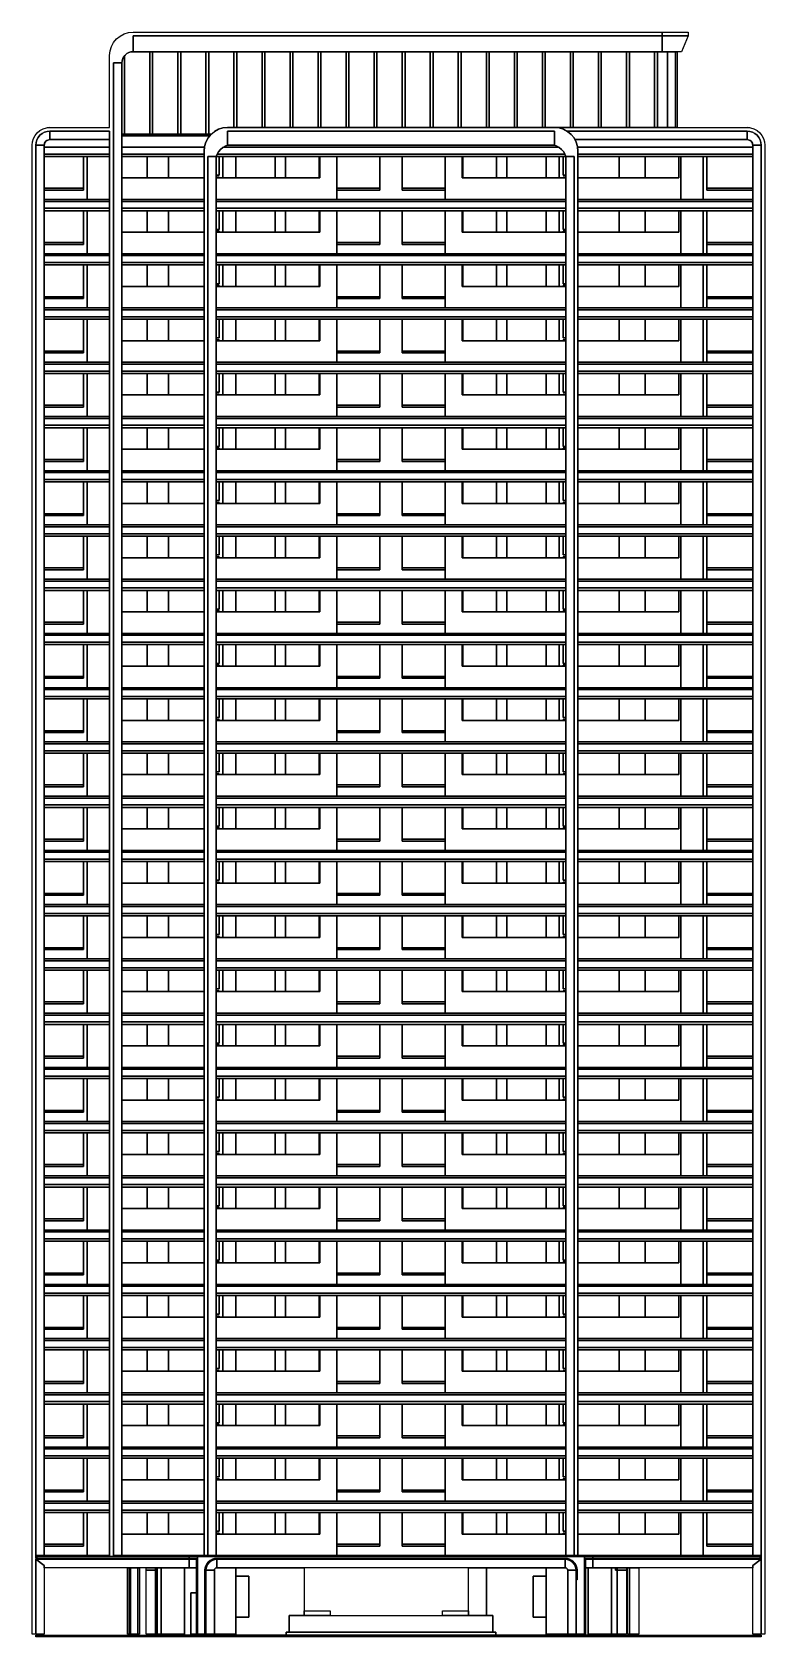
# Model space of a CAD drawing. Header units: millimetres. Extents: x -25965 to 187219, y -30169 to 81984.
# Drawn here: x 73003 to 112203, y -30169 to 55631 of the extents above; entities that cross this region are included whole.
import ezdxf

# ---------------------------------------------------------------- set-up
doc = ezdxf.new("R2010")
doc.units = ezdxf.units.MM
doc.layers.add('DXMX_ProjectView_Evelation_DEFAULT_6#_立面图_南_A_5503c17e-7fd7-494a-b23d-2cd0260ec1db$0$AE-ELEV-3', color=252, linetype='Continuous')

msp = doc.modelspace()

# ---------------------------------------------------------------- linework, layer by layer
at = {"layer": 'DXMX_ProjectView_Evelation_DEFAULT_6#_立面图_南_A_5503c17e-7fd7-494a-b23d-2cd0260ec1db$0$AE-ELEV-3', "linetype": 'Continuous'}
for points in [[(73003, 49581), (73022, 49767), (73076, 49945), (73164, 50109), (73282, 50253), (73426, 50371), (73590, 50459), (73768, 50513), (73953, 50531), (77153, 50531), (77153, 54381), (77177, 54625), (77249, 54860), (77364, 55076), (77520, 55265), (77709, 55421), (77925, 55536), (78160, 55607), (78403, 55631), (106703, 55631), (106703, 55431), (78403, 55431), (78403, 54581), (78286, 54570), (78174, 54536), (78070, 54480), (77979, 54406), (77905, 54315), (77849, 54211), (77815, 54098), (77803, 53981), (77353, 53981), (77353, 49581), (77353, 49581), (77353, -25819), (81403, -25819), (81403, -25869), (73203, -25869), (73203, -25819), (77153, -25819), (77153, 49581), (77153, 49581), (77153, 50331), (73953, 50331), (73807, 50317), (73666, 50274), (73537, 50205), (73423, 50112), (73330, 49998), (73261, 49868), (73218, 49728), (73203, 49581), (73203, -25969), (81403, -25969), (81403, -26019), (73203, -26019), (73203, -30019), (73003, -30019), (73003, 49581)], [(106703, 54581), (78403, 54581), (78403, 55431), (106703, 55431), (106703, 54581)], [(108103, 55431), (106703, 55431), (106703, 55631), (108103, 55631), (108103, 55431)], [(107733, 54581), (106703, 54581), (106703, 55431), (108103, 55431), (107733, 54581)], [(77803, 53981), (77815, 54098), (77849, 54211), (77905, 54315), (77953, 54374), (77953, 50181), (77803, 50181), (77803, 49581), (77803, 49581), (77803, 53981)], [(79303, 50181), (77953, 50181), (77953, 54374), (77979, 54406), (78070, 54480), (78174, 54536), (78286, 54570), (78403, 54581), (79303, 54581), (79303, 50181)], [(79303, 54581), (79453, 54581), (79453, 50181), (79303, 50181), (79303, 54581)], [(80803, 50181), (79453, 50181), (79453, 54581), (80803, 54581), (80803, 50181)], [(80803, 54581), (80953, 54581), (80953, 50181), (80803, 50181), (80803, 54581)], [(82303, 50181), (80953, 50181), (80953, 54581), (82303, 54581), (82303, 50181)], [(82303, 54581), (82453, 54581), (82453, 50181), (82303, 50181), (82303, 54581)], [(83803, 50531), (83453, 50531), (83215, 50507), (82980, 50436), (82762, 50320), (82594, 50181), (82453, 50181), (82453, 54581), (83803, 54581), (83803, 50531)], [(83803, 54581), (83953, 54581), (83953, 50531), (83803, 50531), (83803, 54581)], [(85303, 50531), (83953, 50531), (83953, 54581), (85303, 54581), (85303, 50531)], [(85303, 54581), (85453, 54581), (85453, 50531), (85303, 50531), (85303, 54581)], [(86803, 50531), (85453, 50531), (85453, 54581), (86803, 54581), (86803, 50531)], [(86803, 54581), (86953, 54581), (86953, 50531), (86803, 50531), (86803, 54581)], [(88303, 50531), (86953, 50531), (86953, 54581), (88303, 54581), (88303, 50531)], [(88303, 54581), (88453, 54581), (88453, 50531), (88303, 50531), (88303, 54581)], [(89803, 50531), (88453, 50531), (88453, 54581), (89803, 54581), (89803, 50531)], [(89803, 54581), (89953, 54581), (89953, 50531), (89803, 50531), (89803, 54581)], [(91303, 50531), (89953, 50531), (89953, 54581), (91303, 54581), (91303, 50531)], [(91303, 54581), (91453, 54581), (91453, 50531), (91303, 50531), (91303, 54581)], [(92803, 50531), (91453, 50531), (91453, 54581), (92803, 54581), (92803, 50531)], [(92803, 54581), (92953, 54581), (92953, 50531), (92803, 50531), (92803, 54581)], [(94303, 50531), (92953, 50531), (92953, 54581), (94303, 54581), (94303, 50531)], [(94303, 54581), (94453, 54581), (94453, 50531), (94303, 50531), (94303, 54581)], [(95803, 50531), (94453, 50531), (94453, 54581), (95803, 54581), (95803, 50531)], [(95803, 54581), (95953, 54581), (95953, 50531), (95803, 50531), (95803, 54581)], [(97303, 50531), (95953, 50531), (95953, 54581), (97303, 54581), (97303, 50531)], [(97303, 54581), (97453, 54581), (97453, 50531), (97303, 50531), (97303, 54581)], [(98803, 50531), (97453, 50531), (97453, 54581), (98803, 54581), (98803, 50531)], [(98803, 54581), (98953, 54581), (98953, 50531), (98803, 50531), (98803, 54581)], [(100303, 50531), (98953, 50531), (98953, 54581), (100303, 54581), (100303, 50531)], [(100303, 54581), (100453, 54581), (100453, 50531), (100303, 50531), (100303, 54581)], [(101803, 50531), (100453, 50531), (100453, 54581), (101803, 54581), (101803, 50531)], [(101803, 54581), (101953, 54581), (101953, 50531), (101803, 50531), (101803, 54581)], [(103303, 50531), (101953, 50531), (101953, 54581), (103303, 54581), (103303, 50531)], [(103303, 54581), (103453, 54581), (103453, 50531), (103303, 50531), (103303, 54581)], [(104803, 50531), (103453, 50531), (103453, 54581), (104803, 54581), (104803, 50531)], [(104803, 54581), (104953, 54581), (104953, 50531), (104803, 50531), (104803, 54581)], [(106303, 50531), (104953, 50531), (104953, 54581), (106303, 54581), (106303, 50531)], [(106303, 54581), (106453, 54581), (106453, 50531), (106303, 50531), (106303, 54581)], [(106984, 50531), (106453, 50531), (106453, 54581), (106984, 54581), (106984, 50531)], [(106984, 50531), (106984, 54581), (107414, 54581), (107414, 50531), (106984, 50531)], [(107503, 54581), (107503, 50531), (107414, 50531), (107414, 54581), (107503, 54581)], [(77353, 49581), (77353, 49581), (77353, 53981), (77803, 53981), (77803, -25819), (77353, -25819), (77353, 49581)], [(73330, 49998), (73423, 50112), (73537, 50205), (73666, 50274), (73807, 50317), (73953, 50331), (73953, 49881), (73895, 49876), (73839, 49859), (73787, 49831), (73741, 49794), (73704, 49748), (73676, 49696), (73659, 49640), (73653, 49581), (73203, 49581), (73218, 49728), (73261, 49868), (73330, 49998)], [(73653, 49581), (73659, 49640), (73676, 49696), (73704, 49748), (73741, 49794), (73787, 49831), (73839, 49859), (73895, 49876), (73953, 49881), (77153, 49881), (77153, 49581), (77153, 49581), (77153, 49481), (73653, 49481), (73653, 49581)], [(73803, 50531), (73953, 50531), (73803, 50517), (73803, 50531)], [(77153, 49881), (73953, 49881), (73953, 50331), (77153, 50331), (77153, 49881)], [(77803, 50181), (82594, 50181), (82572, 50163), (82505, 50081), (77803, 50081), (77803, 50181)], [(77803, 50081), (82505, 50081), (82415, 49973), (82299, 49755), (82228, 49519), (82224, 49481), (77803, 49481), (77803, 50081)], [(102003, 48981), (101553, 48981), (101522, 49071), (101440, 49224), (101330, 49358), (101196, 49468), (101043, 49550), (100953, 49581), (100953, 50331), (83453, 50331), (83453, 49581), (83363, 49550), (83211, 49468), (83077, 49358), (82967, 49224), (82885, 49071), (82853, 48981), (82403, 48981), (82403, -25819), (82203, -25819), (82203, 49281), (82228, 49519), (82299, 49755), (82415, 49973), (82572, 50163), (82762, 50320), (82980, 50436), (83215, 50507), (83453, 50531), (100953, 50531), (101191, 50507), (101427, 50436), (101645, 50320), (101835, 50163), (101992, 49973), (102108, 49755), (102179, 49519), (102203, 49281), (102203, -25819), (102003, -25819), (102003, 48981)], [(100953, 49581), (83453, 49581), (83453, 50331), (100953, 50331), (100953, 49581)], [(112003, 49581), (111989, 49728), (111946, 49868), (111877, 49998), (111784, 50112), (111670, 50205), (111540, 50274), (111400, 50317), (111253, 50331), (101622, 50331), (101427, 50436), (101191, 50507), (100953, 50531), (111253, 50531), (111439, 50513), (111617, 50459), (111781, 50371), (111925, 50253), (112043, 50109), (112131, 49945), (112185, 49767), (112203, 49581), (112203, -30019), (112003, -30019), (112003, 49581)], [(102040, 49881), (101992, 49973), (101835, 50163), (101645, 50320), (101622, 50331), (111253, 50331), (111253, 49881), (102040, 49881)], [(102179, 49519), (102108, 49755), (102040, 49881), (111253, 49881), (111312, 49876), (111368, 49859), (111420, 49831), (111466, 49794), (111503, 49748), (111531, 49696), (111548, 49640), (111553, 49581), (111553, 49481), (102183, 49481), (102179, 49519)], [(111253, 50531), (111403, 50531), (111403, 50517), (111253, 50531)], [(111503, 49748), (111466, 49794), (111420, 49831), (111368, 49859), (111312, 49876), (111253, 49881), (111253, 50331), (111400, 50317), (111540, 50274), (111670, 50205), (111784, 50112), (111877, 49998), (111946, 49868), (111989, 49728), (112003, 49581), (111553, 49581), (111548, 49640), (111531, 49696), (111503, 49748)], [(73203, 49581), (73653, 49581), (73653, -25819), (73203, -25819), (73203, -25869), (73264, -25869), (73264, -25969), (73203, -25969), (73203, 49581)], [(73653, 49481), (77153, 49481), (77153, 49111), (73653, 49111), (73653, 49481)], [(73653, 49111), (77153, 49111), (77153, 48981), (73653, 48981), (73653, 49111)], [(75753, 47281), (73653, 47281), (73653, 48981), (75753, 48981), (75753, 47281)], [(73653, 47181), (75753, 47181), (75753, 48981), (75953, 48981), (75953, 46681), (73653, 46681), (73653, 47181)], [(77153, 48981), (77153, 46681), (75953, 46681), (75953, 48981), (77153, 48981)], [(77803, 49481), (82224, 49481), (82203, 49281), (82203, 49111), (77803, 49111), (77803, 49481)], [(77803, 49111), (82203, 49111), (82203, 48981), (77803, 48981), (77803, 49111)], [(79153, 48981), (79153, 47831), (77803, 47831), (77803, 48981), (79153, 48981)], [(79153, 48981), (80303, 48981), (80303, 47831), (79153, 47831), (79153, 48981)], [(82203, 47831), (80303, 47831), (80303, 48981), (82203, 48981), (82203, 47831)], [(82403, 48981), (82853, 48981), (82853, -25819), (82403, -25819), (82403, 48981)], [(82885, 49071), (82907, 49111), (101500, 49111), (101522, 49071), (101553, 48981), (82853, 48981), (82885, 49071)], [(82853, 47981), (82853, 48981), (83003, 48981), (83003, 47981), (82853, 47981)], [(82853, 47831), (88403, 47831), (88403, 48981), (89303, 48981), (89303, 46681), (82853, 46681), (82853, 47831)], [(83003, 47881), (82853, 47881), (82853, 47981), (83003, 47981), (83003, 48981), (83203, 48981), (83203, 47831), (83003, 47831), (83003, 47881)], [(82967, 49224), (83077, 49358), (83211, 49468), (83236, 49481), (101171, 49481), (101196, 49468), (101330, 49358), (101440, 49224), (101500, 49111), (82907, 49111), (82967, 49224)], [(83203, 48981), (83903, 48981), (83903, 47831), (83203, 47831), (83203, 48981)], [(83363, 49550), (83453, 49581), (100953, 49581), (101043, 49550), (101171, 49481), (83236, 49481), (83363, 49550)], [(86003, 47831), (83903, 47831), (83903, 48981), (86003, 48981), (86003, 47831)], [(86003, 48981), (86553, 48981), (86553, 47831), (86003, 47831), (86003, 48981)], [(88353, 47831), (86553, 47831), (86553, 48981), (88353, 48981), (88353, 47831)], [(88353, 48981), (88403, 48981), (88403, 47831), (88353, 47831), (88353, 48981)], [(89303, 47281), (89303, 48981), (91603, 48981), (91603, 47281), (89303, 47281)], [(89303, 47181), (91603, 47181), (91603, 48981), (92803, 48981), (92803, 47181), (95103, 47181), (95103, 46681), (89303, 46681), (89303, 47181)], [(95103, 47281), (92803, 47281), (92803, 48981), (95103, 48981), (95103, 47281)], [(95103, 48981), (96003, 48981), (96003, 47831), (101553, 47831), (101553, 46681), (95103, 46681), (95103, 48981)], [(96003, 48981), (96053, 48981), (96053, 47831), (96003, 47831), (96003, 48981)], [(97853, 47831), (96053, 47831), (96053, 48981), (97853, 48981), (97853, 47831)], [(97853, 48981), (98403, 48981), (98403, 47831), (97853, 47831), (97853, 48981)], [(100503, 47831), (98403, 47831), (98403, 48981), (100503, 48981), (100503, 47831)], [(100503, 48981), (101203, 48981), (101203, 47831), (100503, 47831), (100503, 48981)], [(101203, 48981), (101403, 48981), (101403, 47981), (101553, 47981), (101553, 47881), (101403, 47881), (101403, 47831), (101203, 47831), (101203, 48981)], [(101553, 47981), (101403, 47981), (101403, 48981), (101553, 48981), (101553, 47981)], [(101553, 48981), (102003, 48981), (102003, -25819), (101553, -25819), (101553, 48981)], [(102203, 49281), (102183, 49481), (111553, 49481), (111553, 49111), (102203, 49111), (102203, 49281)], [(102203, 49111), (111553, 49111), (111553, 48981), (102203, 48981), (102203, 49111)], [(104403, 48981), (104403, 47831), (102203, 47831), (102203, 48981), (104403, 48981)], [(102203, 47831), (107603, 47831), (107603, 48981), (107703, 48981), (107703, 46681), (102203, 46681), (102203, 47831)], [(104403, 48981), (105803, 48981), (105803, 47831), (104403, 47831), (104403, 48981)], [(107603, 47831), (105803, 47831), (105803, 48981), (107603, 48981), (107603, 47831)], [(107703, 46681), (107703, 48981), (108903, 48981), (108903, 46681), (107703, 46681)], [(108903, 48981), (109103, 48981), (109103, 47181), (111553, 47181), (111553, 46681), (108903, 46681), (108903, 48981)], [(109103, 47281), (109103, 48981), (111553, 48981), (111553, 47281), (109103, 47281)], [(111553, -26352), (112003, -26019), (112003, -25969), (111943, -25969), (111943, -25869), (112003, -25869), (112003, -25819), (111553, -25819), (111553, 49581), (112003, 49581), (112003, -30019), (111553, -30019), (111553, -26352)], [(73653, 47281), (75753, 47281), (75753, 47181), (73653, 47181), (73653, 47281)], [(77803, 47831), (82203, 47831), (82203, 46681), (77803, 46681), (77803, 47831)], [(82853, 47881), (83003, 47881), (83003, 47831), (82853, 47831), (82853, 47881)], [(89303, 47281), (91603, 47281), (91603, 47181), (89303, 47181), (89303, 47281)], [(92803, 47281), (95103, 47281), (95103, 47181), (92803, 47181), (92803, 47281)], [(101553, 47831), (101403, 47831), (101403, 47881), (101553, 47881), (101553, 47831)], [(109103, 47281), (111553, 47281), (111553, 47181), (109103, 47181), (109103, 47281)], [(73653, 46681), (77153, 46681), (77153, 46581), (73653, 46581), (73653, 46681)], [(73653, 46581), (77153, 46581), (77153, 46211), (73653, 46211), (73653, 46581)], [(77803, 46681), (82203, 46681), (82203, 46581), (77803, 46581), (77803, 46681)], [(77803, 46581), (82203, 46581), (82203, 46211), (77803, 46211), (77803, 46581)], [(82853, 46681), (101553, 46681), (101553, 46581), (82853, 46581), (82853, 46681)], [(82853, 46581), (101553, 46581), (101553, 46211), (82853, 46211), (82853, 46581)], [(102203, 46681), (111553, 46681), (111553, 46581), (102203, 46581), (102203, 46681)], [(102203, 46581), (111553, 46581), (111553, 46211), (102203, 46211), (102203, 46581)], [(73653, 46211), (77153, 46211), (77153, 46081), (73653, 46081), (73653, 46211)], [(75753, 44381), (73653, 44381), (73653, 46081), (75753, 46081), (75753, 44381)], [(73653, 44281), (75753, 44281), (75753, 46081), (75953, 46081), (75953, 43781), (73653, 43781), (73653, 44281)], [(77153, 46081), (77153, 43781), (75953, 43781), (75953, 46081), (77153, 46081)], [(77803, 46211), (82203, 46211), (82203, 46081), (77803, 46081), (77803, 46211)], [(79153, 46081), (79153, 44931), (77803, 44931), (77803, 46081), (79153, 46081)], [(79153, 46081), (80303, 46081), (80303, 44931), (79153, 44931), (79153, 46081)], [(82203, 44931), (80303, 44931), (80303, 46081), (82203, 46081), (82203, 44931)], [(82853, 46211), (101553, 46211), (101553, 46081), (82853, 46081), (82853, 46211)], [(82853, 45081), (82853, 46081), (83003, 46081), (83003, 45081), (82853, 45081)], [(82853, 44931), (88403, 44931), (88403, 46081), (89303, 46081), (89303, 43781), (82853, 43781), (82853, 44931)], [(83003, 44981), (82853, 44981), (82853, 45081), (83003, 45081), (83003, 46081), (83203, 46081), (83203, 44931), (83003, 44931), (83003, 44981)], [(83203, 46081), (83903, 46081), (83903, 44931), (83203, 44931), (83203, 46081)], [(86003, 44931), (83903, 44931), (83903, 46081), (86003, 46081), (86003, 44931)], [(86003, 46081), (86553, 46081), (86553, 44931), (86003, 44931), (86003, 46081)], [(88353, 44931), (86553, 44931), (86553, 46081), (88353, 46081), (88353, 44931)], [(88353, 46081), (88403, 46081), (88403, 44931), (88353, 44931), (88353, 46081)], [(89303, 44381), (89303, 46081), (91603, 46081), (91603, 44381), (89303, 44381)], [(89303, 44281), (91603, 44281), (91603, 46081), (92803, 46081), (92803, 44281), (95103, 44281), (95103, 43781), (89303, 43781), (89303, 44281)], [(95103, 44381), (92803, 44381), (92803, 46081), (95103, 46081), (95103, 44381)], [(95103, 46081), (96003, 46081), (96003, 44931), (101553, 44931), (101553, 43781), (95103, 43781), (95103, 46081)], [(96003, 46081), (96053, 46081), (96053, 44931), (96003, 44931), (96003, 46081)], [(97853, 44931), (96053, 44931), (96053, 46081), (97853, 46081), (97853, 44931)], [(97853, 46081), (98403, 46081), (98403, 44931), (97853, 44931), (97853, 46081)], [(100503, 44931), (98403, 44931), (98403, 46081), (100503, 46081), (100503, 44931)], [(100503, 46081), (101203, 46081), (101203, 44931), (100503, 44931), (100503, 46081)], [(101203, 46081), (101403, 46081), (101403, 45081), (101553, 45081), (101553, 44981), (101403, 44981), (101403, 44931), (101203, 44931), (101203, 46081)], [(101553, 45081), (101403, 45081), (101403, 46081), (101553, 46081), (101553, 45081)], [(102203, 46211), (111553, 46211), (111553, 46081), (102203, 46081), (102203, 46211)], [(104403, 46081), (104403, 44931), (102203, 44931), (102203, 46081), (104403, 46081)], [(102203, 44931), (107603, 44931), (107603, 46081), (107703, 46081), (107703, 43781), (102203, 43781), (102203, 44931)], [(104403, 46081), (105803, 46081), (105803, 44931), (104403, 44931), (104403, 46081)], [(107603, 44931), (105803, 44931), (105803, 46081), (107603, 46081), (107603, 44931)], [(107703, 43781), (107703, 46081), (108903, 46081), (108903, 43781), (107703, 43781)], [(108903, 46081), (109103, 46081), (109103, 43781), (108903, 43781), (108903, 46081)], [(109103, 44381), (109103, 46081), (111553, 46081), (111553, 44381), (109103, 44381)], [(77803, 44931), (82203, 44931), (82203, 43781), (77803, 43781), (77803, 44931)], [(82853, 44981), (83003, 44981), (83003, 44931), (82853, 44931), (82853, 44981)], [(101553, 44931), (101403, 44931), (101403, 44981), (101553, 44981), (101553, 44931)], [(73653, 44381), (75753, 44381), (75753, 44281), (73653, 44281), (73653, 44381)], [(73653, 43781), (77153, 43781), (77153, 43681), (73653, 43681), (73653, 43781)], [(77803, 43781), (82203, 43781), (82203, 43681), (77803, 43681), (77803, 43781)], [(82853, 43781), (101553, 43781), (101553, 43681), (82853, 43681), (82853, 43781)], [(89303, 44381), (91603, 44381), (91603, 44281), (89303, 44281), (89303, 44381)], [(92803, 44381), (95103, 44381), (95103, 44281), (92803, 44281), (92803, 44381)], [(102203, 43781), (111553, 43781), (111553, 43681), (102203, 43681), (102203, 43781)], [(109103, 44381), (111553, 44381), (111553, 44281), (109103, 44281), (109103, 44381)], [(109103, 44281), (111553, 44281), (111553, 43781), (109103, 43781), (109103, 44281)], [(73653, 43681), (77153, 43681), (77153, 43311), (73653, 43311), (73653, 43681)], [(73653, 43311), (77153, 43311), (77153, 43181), (73653, 43181), (73653, 43311)], [(75753, 41481), (73653, 41481), (73653, 43181), (75753, 43181), (75753, 41481)], [(73653, 41381), (75753, 41381), (75753, 43181), (75953, 43181), (75953, 40881), (73653, 40881), (73653, 41381)], [(77153, 43181), (77153, 40881), (75953, 40881), (75953, 43181), (77153, 43181)], [(77803, 43681), (82203, 43681), (82203, 43311), (77803, 43311), (77803, 43681)], [(77803, 43311), (82203, 43311), (82203, 43181), (77803, 43181), (77803, 43311)], [(79153, 43181), (79153, 42031), (77803, 42031), (77803, 43181), (79153, 43181)], [(79153, 43181), (80303, 43181), (80303, 42031), (79153, 42031), (79153, 43181)], [(82203, 42031), (80303, 42031), (80303, 43181), (82203, 43181), (82203, 42031)], [(82853, 43681), (101553, 43681), (101553, 43311), (82853, 43311), (82853, 43681)], [(82853, 43311), (101553, 43311), (101553, 43181), (82853, 43181), (82853, 43311)], [(82853, 42181), (82853, 43181), (83003, 43181), (83003, 42181), (82853, 42181)], [(82853, 42031), (88403, 42031), (88403, 43181), (89303, 43181), (89303, 40881), (82853, 40881), (82853, 42031)], [(83003, 42081), (82853, 42081), (82853, 42181), (83003, 42181), (83003, 43181), (83203, 43181), (83203, 42031), (83003, 42031), (83003, 42081)], [(83203, 43181), (83903, 43181), (83903, 42031), (83203, 42031), (83203, 43181)], [(86003, 42031), (83903, 42031), (83903, 43181), (86003, 43181), (86003, 42031)], [(86003, 43181), (86553, 43181), (86553, 42031), (86003, 42031), (86003, 43181)], [(88353, 42031), (86553, 42031), (86553, 43181), (88353, 43181), (88353, 42031)], [(88353, 43181), (88403, 43181), (88403, 42031), (88353, 42031), (88353, 43181)], [(89303, 41481), (89303, 43181), (91603, 43181), (91603, 41481), (89303, 41481)], [(89303, 41381), (91603, 41381), (91603, 43181), (92803, 43181), (92803, 41381), (95103, 41381), (95103, 40881), (89303, 40881), (89303, 41381)], [(95103, 41481), (92803, 41481), (92803, 43181), (95103, 43181), (95103, 41481)], [(95103, 43181), (96003, 43181), (96003, 42031), (101553, 42031), (101553, 40881), (95103, 40881), (95103, 43181)], [(96003, 43181), (96053, 43181), (96053, 42031), (96003, 42031), (96003, 43181)], [(97853, 42031), (96053, 42031), (96053, 43181), (97853, 43181), (97853, 42031)], [(97853, 43181), (98403, 43181), (98403, 42031), (97853, 42031), (97853, 43181)], [(100503, 42031), (98403, 42031), (98403, 43181), (100503, 43181), (100503, 42031)], [(100503, 43181), (101203, 43181), (101203, 42031), (100503, 42031), (100503, 43181)], [(101203, 43181), (101403, 43181), (101403, 42181), (101553, 42181), (101553, 42081), (101403, 42081), (101403, 42031), (101203, 42031), (101203, 43181)], [(101553, 42181), (101403, 42181), (101403, 43181), (101553, 43181), (101553, 42181)], [(102203, 43681), (111553, 43681), (111553, 43311), (102203, 43311), (102203, 43681)], [(102203, 43311), (111553, 43311), (111553, 43181), (102203, 43181), (102203, 43311)], [(104403, 43181), (104403, 42031), (102203, 42031), (102203, 43181), (104403, 43181)], [(102203, 42031), (107603, 42031), (107603, 43181), (107703, 43181), (107703, 40881), (102203, 40881), (102203, 42031)], [(104403, 43181), (105803, 43181), (105803, 42031), (104403, 42031), (104403, 43181)], [(107603, 42031), (105803, 42031), (105803, 43181), (107603, 43181), (107603, 42031)], [(107703, 40881), (107703, 43181), (108903, 43181), (108903, 40881), (107703, 40881)], [(108903, 43181), (109103, 43181), (109103, 40881), (108903, 40881), (108903, 43181)], [(109103, 41481), (109103, 43181), (111553, 43181), (111553, 41481), (109103, 41481)], [(82853, 42081), (83003, 42081), (83003, 42031), (82853, 42031), (82853, 42081)], [(101553, 42031), (101403, 42031), (101403, 42081), (101553, 42081), (101553, 42031)], [(73653, 41481), (75753, 41481), (75753, 41381), (73653, 41381), (73653, 41481)], [(77803, 42031), (82203, 42031), (82203, 40881), (77803, 40881), (77803, 42031)], [(89303, 41481), (91603, 41481), (91603, 41381), (89303, 41381), (89303, 41481)], [(92803, 41481), (95103, 41481), (95103, 41381), (92803, 41381), (92803, 41481)], [(109103, 41481), (111553, 41481), (111553, 41381), (109103, 41381), (109103, 41481)], [(109103, 41381), (111553, 41381), (111553, 40881), (109103, 40881), (109103, 41381)], [(73653, 40881), (77153, 40881), (77153, 40781), (73653, 40781), (73653, 40881)], [(73653, 40781), (77153, 40781), (77153, 40411), (73653, 40411), (73653, 40781)], [(73653, 40411), (77153, 40411), (77153, 40281), (73653, 40281), (73653, 40411)], [(77803, 40881), (82203, 40881), (82203, 40781), (77803, 40781), (77803, 40881)], [(77803, 40781), (82203, 40781), (82203, 40411), (77803, 40411), (77803, 40781)], [(77803, 40411), (82203, 40411), (82203, 40281), (77803, 40281), (77803, 40411)], [(82853, 40881), (101553, 40881), (101553, 40781), (82853, 40781), (82853, 40881)], [(82853, 40781), (101553, 40781), (101553, 40411), (82853, 40411), (82853, 40781)], [(82853, 40411), (101553, 40411), (101553, 40281), (82853, 40281), (82853, 40411)], [(102203, 40881), (111553, 40881), (111553, 40781), (102203, 40781), (102203, 40881)], [(102203, 40781), (111553, 40781), (111553, 40411), (102203, 40411), (102203, 40781)], [(102203, 40411), (111553, 40411), (111553, 40281), (102203, 40281), (102203, 40411)], [(75753, 38581), (73653, 38581), (73653, 40281), (75753, 40281), (75753, 38581)], [(73653, 38481), (75753, 38481), (75753, 40281), (75953, 40281), (75953, 37981), (73653, 37981), (73653, 38481)], [(77153, 40281), (77153, 37981), (75953, 37981), (75953, 40281), (77153, 40281)], [(79153, 40281), (79153, 39131), (77803, 39131), (77803, 40281), (79153, 40281)], [(79153, 40281), (80303, 40281), (80303, 39131), (79153, 39131), (79153, 40281)], [(82203, 39131), (80303, 39131), (80303, 40281), (82203, 40281), (82203, 39131)], [(82853, 39281), (82853, 40281), (83003, 40281), (83003, 39281), (82853, 39281)], [(82853, 39131), (88403, 39131), (88403, 40281), (89303, 40281), (89303, 37981), (82853, 37981), (82853, 39131)], [(83003, 39181), (82853, 39181), (82853, 39281), (83003, 39281), (83003, 40281), (83203, 40281), (83203, 39131), (83003, 39131), (83003, 39181)], [(83203, 40281), (83903, 40281), (83903, 39131), (83203, 39131), (83203, 40281)], [(86003, 39131), (83903, 39131), (83903, 40281), (86003, 40281), (86003, 39131)], [(86003, 40281), (86553, 40281), (86553, 39131), (86003, 39131), (86003, 40281)], [(88353, 39131), (86553, 39131), (86553, 40281), (88353, 40281), (88353, 39131)], [(88353, 40281), (88403, 40281), (88403, 39131), (88353, 39131), (88353, 40281)], [(89303, 38581), (89303, 40281), (91603, 40281), (91603, 38581), (89303, 38581)], [(89303, 38481), (91603, 38481), (91603, 40281), (92803, 40281), (92803, 38481), (95103, 38481), (95103, 37981), (89303, 37981), (89303, 38481)], [(95103, 38581), (92803, 38581), (92803, 40281), (95103, 40281), (95103, 38581)], [(95103, 40281), (96003, 40281), (96003, 39131), (101553, 39131), (101553, 37981), (95103, 37981), (95103, 40281)], [(96003, 40281), (96053, 40281), (96053, 39131), (96003, 39131), (96003, 40281)], [(97853, 39131), (96053, 39131), (96053, 40281), (97853, 40281), (97853, 39131)], [(97853, 40281), (98403, 40281), (98403, 39131), (97853, 39131), (97853, 40281)], [(100503, 39131), (98403, 39131), (98403, 40281), (100503, 40281), (100503, 39131)], [(100503, 40281), (101203, 40281), (101203, 39131), (100503, 39131), (100503, 40281)], [(101203, 40281), (101403, 40281), (101403, 39281), (101553, 39281), (101553, 39181), (101403, 39181), (101403, 39131), (101203, 39131), (101203, 40281)], [(101553, 39281), (101403, 39281), (101403, 40281), (101553, 40281), (101553, 39281)], [(104403, 40281), (104403, 39131), (102203, 39131), (102203, 40281), (104403, 40281)], [(102203, 39131), (107603, 39131), (107603, 40281), (107703, 40281), (107703, 37981), (102203, 37981), (102203, 39131)], [(104403, 40281), (105803, 40281), (105803, 39131), (104403, 39131), (104403, 40281)], [(107603, 39131), (105803, 39131), (105803, 40281), (107603, 40281), (107603, 39131)], [(107703, 37981), (107703, 40281), (108903, 40281), (108903, 37981), (107703, 37981)], [(108903, 40281), (109103, 40281), (109103, 37981), (108903, 37981), (108903, 40281)], [(109103, 38581), (109103, 40281), (111553, 40281), (111553, 38581), (109103, 38581)], [(77803, 39131), (82203, 39131), (82203, 37981), (77803, 37981), (77803, 39131)], [(82853, 39181), (83003, 39181), (83003, 39131), (82853, 39131), (82853, 39181)], [(101553, 39131), (101403, 39131), (101403, 39181), (101553, 39181), (101553, 39131)], [(73653, 38581), (75753, 38581), (75753, 38481), (73653, 38481), (73653, 38581)], [(73653, 37981), (77153, 37981), (77153, 37881), (73653, 37881), (73653, 37981)], [(73653, 37881), (77153, 37881), (77153, 37511), (73653, 37511), (73653, 37881)], [(77803, 37981), (82203, 37981), (82203, 37881), (77803, 37881), (77803, 37981)], [(77803, 37881), (82203, 37881), (82203, 37511), (77803, 37511), (77803, 37881)], [(82853, 37981), (101553, 37981), (101553, 37881), (82853, 37881), (82853, 37981)], [(82853, 37881), (101553, 37881), (101553, 37511), (82853, 37511), (82853, 37881)], [(89303, 38581), (91603, 38581), (91603, 38481), (89303, 38481), (89303, 38581)], [(92803, 38581), (95103, 38581), (95103, 38481), (92803, 38481), (92803, 38581)], [(102203, 37981), (111553, 37981), (111553, 37881), (102203, 37881), (102203, 37981)], [(102203, 37881), (111553, 37881), (111553, 37511), (102203, 37511), (102203, 37881)], [(109103, 38581), (111553, 38581), (111553, 38481), (109103, 38481), (109103, 38581)], [(109103, 38481), (111553, 38481), (111553, 37981), (109103, 37981), (109103, 38481)], [(73653, 37511), (77153, 37511), (77153, 37381), (73653, 37381), (73653, 37511)], [(75753, 35681), (73653, 35681), (73653, 37381), (75753, 37381), (75753, 35681)], [(73653, 35581), (75753, 35581), (75753, 37381), (75953, 37381), (75953, 35081), (73653, 35081), (73653, 35581)], [(77153, 37381), (77153, 35081), (75953, 35081), (75953, 37381), (77153, 37381)], [(77803, 37511), (82203, 37511), (82203, 37381), (77803, 37381), (77803, 37511)], [(79153, 37381), (79153, 36231), (77803, 36231), (77803, 37381), (79153, 37381)], [(79153, 37381), (80303, 37381), (80303, 36231), (79153, 36231), (79153, 37381)], [(82203, 36231), (80303, 36231), (80303, 37381), (82203, 37381), (82203, 36231)], [(82853, 37511), (101553, 37511), (101553, 37381), (82853, 37381), (82853, 37511)], [(82853, 36381), (82853, 37381), (83003, 37381), (83003, 36381), (82853, 36381)], [(82853, 36231), (88403, 36231), (88403, 37381), (89303, 37381), (89303, 35081), (82853, 35081), (82853, 36231)], [(83003, 36281), (82853, 36281), (82853, 36381), (83003, 36381), (83003, 37381), (83203, 37381), (83203, 36231), (83003, 36231), (83003, 36281)], [(83203, 37381), (83903, 37381), (83903, 36231), (83203, 36231), (83203, 37381)], [(86003, 36231), (83903, 36231), (83903, 37381), (86003, 37381), (86003, 36231)], [(86003, 37381), (86553, 37381), (86553, 36231), (86003, 36231), (86003, 37381)], [(88353, 36231), (86553, 36231), (86553, 37381), (88353, 37381), (88353, 36231)], [(88353, 37381), (88403, 37381), (88403, 36231), (88353, 36231), (88353, 37381)], [(89303, 35681), (89303, 37381), (91603, 37381), (91603, 35681), (89303, 35681)], [(89303, 35581), (91603, 35581), (91603, 37381), (92803, 37381), (92803, 35581), (95103, 35581), (95103, 35081), (89303, 35081), (89303, 35581)], [(95103, 35681), (92803, 35681), (92803, 37381), (95103, 37381), (95103, 35681)], [(95103, 37381), (96003, 37381), (96003, 36231), (101553, 36231), (101553, 35081), (95103, 35081), (95103, 37381)], [(96003, 37381), (96053, 37381), (96053, 36231), (96003, 36231), (96003, 37381)], [(97853, 36231), (96053, 36231), (96053, 37381), (97853, 37381), (97853, 36231)], [(97853, 37381), (98403, 37381), (98403, 36231), (97853, 36231), (97853, 37381)], [(100503, 36231), (98403, 36231), (98403, 37381), (100503, 37381), (100503, 36231)], [(100503, 37381), (101203, 37381), (101203, 36231), (100503, 36231), (100503, 37381)], [(101203, 37381), (101403, 37381), (101403, 36381), (101553, 36381), (101553, 36281), (101403, 36281), (101403, 36231), (101203, 36231), (101203, 37381)], [(101553, 36381), (101403, 36381), (101403, 37381), (101553, 37381), (101553, 36381)], [(102203, 37511), (111553, 37511), (111553, 37381), (102203, 37381), (102203, 37511)], [(104403, 37381), (104403, 36231), (102203, 36231), (102203, 37381), (104403, 37381)], [(102203, 36231), (107603, 36231), (107603, 37381), (107703, 37381), (107703, 35081), (102203, 35081), (102203, 36231)], [(104403, 37381), (105803, 37381), (105803, 36231), (104403, 36231), (104403, 37381)], [(107603, 36231), (105803, 36231), (105803, 37381), (107603, 37381), (107603, 36231)], [(107703, 35081), (107703, 37381), (108903, 37381), (108903, 35081), (107703, 35081)], [(108903, 37381), (109103, 37381), (109103, 35081), (108903, 35081), (108903, 37381)], [(109103, 35681), (109103, 37381), (111553, 37381), (111553, 35681), (109103, 35681)], [(77803, 36231), (82203, 36231), (82203, 35081), (77803, 35081), (77803, 36231)], [(82853, 36281), (83003, 36281), (83003, 36231), (82853, 36231), (82853, 36281)], [(101553, 36231), (101403, 36231), (101403, 36281), (101553, 36281), (101553, 36231)], [(73653, 35681), (75753, 35681), (75753, 35581), (73653, 35581), (73653, 35681)], [(89303, 35681), (91603, 35681), (91603, 35581), (89303, 35581), (89303, 35681)], [(92803, 35681), (95103, 35681), (95103, 35581), (92803, 35581), (92803, 35681)], [(109103, 35681), (111553, 35681), (111553, 35581), (109103, 35581), (109103, 35681)], [(109103, 35581), (111553, 35581), (111553, 35081), (109103, 35081), (109103, 35581)], [(73653, 35081), (77153, 35081), (77153, 34981), (73653, 34981), (73653, 35081)], [(73653, 34981), (77153, 34981), (77153, 34611), (73653, 34611), (73653, 34981)], [(73653, 34611), (77153, 34611), (77153, 34481), (73653, 34481), (73653, 34611)], [(75753, 32781), (73653, 32781), (73653, 34481), (75753, 34481), (75753, 32781)], [(73653, 32681), (75753, 32681), (75753, 34481), (75953, 34481), (75953, 32181), (73653, 32181), (73653, 32681)], [(77153, 34481), (77153, 32181), (75953, 32181), (75953, 34481), (77153, 34481)], [(77803, 35081), (82203, 35081), (82203, 34981), (77803, 34981), (77803, 35081)], [(77803, 34981), (82203, 34981), (82203, 34611), (77803, 34611), (77803, 34981)], [(77803, 34611), (82203, 34611), (82203, 34481), (77803, 34481), (77803, 34611)], [(79153, 34481), (79153, 33331), (77803, 33331), (77803, 34481), (79153, 34481)], [(79153, 34481), (80303, 34481), (80303, 33331), (79153, 33331), (79153, 34481)], [(82203, 33331), (80303, 33331), (80303, 34481), (82203, 34481), (82203, 33331)], [(82853, 35081), (101553, 35081), (101553, 34981), (82853, 34981), (82853, 35081)], [(82853, 34981), (101553, 34981), (101553, 34611), (82853, 34611), (82853, 34981)], [(82853, 34611), (101553, 34611), (101553, 34481), (82853, 34481), (82853, 34611)], [(82853, 33481), (82853, 34481), (83003, 34481), (83003, 33481), (82853, 33481)], [(82853, 33331), (88403, 33331), (88403, 34481), (89303, 34481), (89303, 32181), (82853, 32181), (82853, 33331)], [(83003, 33381), (82853, 33381), (82853, 33481), (83003, 33481), (83003, 34481), (83203, 34481), (83203, 33331), (83003, 33331), (83003, 33381)], [(83203, 34481), (83903, 34481), (83903, 33331), (83203, 33331), (83203, 34481)], [(86003, 33331), (83903, 33331), (83903, 34481), (86003, 34481), (86003, 33331)], [(86003, 34481), (86553, 34481), (86553, 33331), (86003, 33331), (86003, 34481)], [(88353, 33331), (86553, 33331), (86553, 34481), (88353, 34481), (88353, 33331)], [(88353, 34481), (88403, 34481), (88403, 33331), (88353, 33331), (88353, 34481)], [(89303, 32781), (89303, 34481), (91603, 34481), (91603, 32781), (89303, 32781)], [(89303, 32681), (91603, 32681), (91603, 34481), (92803, 34481), (92803, 32681), (95103, 32681), (95103, 32181), (89303, 32181), (89303, 32681)], [(95103, 32781), (92803, 32781), (92803, 34481), (95103, 34481), (95103, 32781)], [(95103, 34481), (96003, 34481), (96003, 33331), (101553, 33331), (101553, 32181), (95103, 32181), (95103, 34481)], [(96003, 34481), (96053, 34481), (96053, 33331), (96003, 33331), (96003, 34481)], [(97853, 33331), (96053, 33331), (96053, 34481), (97853, 34481), (97853, 33331)], [(97853, 34481), (98403, 34481), (98403, 33331), (97853, 33331), (97853, 34481)], [(100503, 33331), (98403, 33331), (98403, 34481), (100503, 34481), (100503, 33331)], [(100503, 34481), (101203, 34481), (101203, 33331), (100503, 33331), (100503, 34481)], [(101203, 34481), (101403, 34481), (101403, 33481), (101553, 33481), (101553, 33381), (101403, 33381), (101403, 33331), (101203, 33331), (101203, 34481)], [(101553, 33481), (101403, 33481), (101403, 34481), (101553, 34481), (101553, 33481)], [(102203, 35081), (111553, 35081), (111553, 34981), (102203, 34981), (102203, 35081)], [(102203, 34981), (111553, 34981), (111553, 34611), (102203, 34611), (102203, 34981)], [(102203, 34611), (111553, 34611), (111553, 34481), (102203, 34481), (102203, 34611)], [(104403, 34481), (104403, 33331), (102203, 33331), (102203, 34481), (104403, 34481)], [(102203, 33331), (107603, 33331), (107603, 34481), (107703, 34481), (107703, 32181), (102203, 32181), (102203, 33331)], [(104403, 34481), (105803, 34481), (105803, 33331), (104403, 33331), (104403, 34481)], [(107603, 33331), (105803, 33331), (105803, 34481), (107603, 34481), (107603, 33331)], [(107703, 32181), (107703, 34481), (108903, 34481), (108903, 32181), (107703, 32181)], [(108903, 34481), (109103, 34481), (109103, 32181), (108903, 32181), (108903, 34481)], [(109103, 32781), (109103, 34481), (111553, 34481), (111553, 32781), (109103, 32781)], [(73653, 32781), (75753, 32781), (75753, 32681), (73653, 32681), (73653, 32781)], [(77803, 33331), (82203, 33331), (82203, 32181), (77803, 32181), (77803, 33331)], [(82853, 33381), (83003, 33381), (83003, 33331), (82853, 33331), (82853, 33381)], [(89303, 32781), (91603, 32781), (91603, 32681), (89303, 32681), (89303, 32781)], [(92803, 32781), (95103, 32781), (95103, 32681), (92803, 32681), (92803, 32781)], [(101553, 33331), (101403, 33331), (101403, 33381), (101553, 33381), (101553, 33331)], [(109103, 32781), (111553, 32781), (111553, 32681), (109103, 32681), (109103, 32781)], [(109103, 32681), (111553, 32681), (111553, 32181), (109103, 32181), (109103, 32681)], [(73653, 32181), (77153, 32181), (77153, 32081), (73653, 32081), (73653, 32181)], [(73653, 32081), (77153, 32081), (77153, 31711), (73653, 31711), (73653, 32081)], [(77803, 32181), (82203, 32181), (82203, 32081), (77803, 32081), (77803, 32181)], [(77803, 32081), (82203, 32081), (82203, 31711), (77803, 31711), (77803, 32081)], [(82853, 32181), (101553, 32181), (101553, 32081), (82853, 32081), (82853, 32181)], [(82853, 32081), (101553, 32081), (101553, 31711), (82853, 31711), (82853, 32081)], [(102203, 32181), (111553, 32181), (111553, 32081), (102203, 32081), (102203, 32181)], [(102203, 32081), (111553, 32081), (111553, 31711), (102203, 31711), (102203, 32081)], [(73653, 31711), (77153, 31711), (77153, 31581), (73653, 31581), (73653, 31711)], [(75753, 29881), (73653, 29881), (73653, 31581), (75753, 31581), (75753, 29881)], [(73653, 29781), (75753, 29781), (75753, 31581), (75953, 31581), (75953, 29281), (73653, 29281), (73653, 29781)], [(77153, 31581), (77153, 29281), (75953, 29281), (75953, 31581), (77153, 31581)], [(77803, 31711), (82203, 31711), (82203, 31581), (77803, 31581), (77803, 31711)], [(79153, 31581), (79153, 30431), (77803, 30431), (77803, 31581), (79153, 31581)], [(79153, 31581), (80303, 31581), (80303, 30431), (79153, 30431), (79153, 31581)], [(82203, 30431), (80303, 30431), (80303, 31581), (82203, 31581), (82203, 30431)], [(82853, 31711), (101553, 31711), (101553, 31581), (82853, 31581), (82853, 31711)], [(82853, 30581), (82853, 31581), (83003, 31581), (83003, 30581), (82853, 30581)], [(82853, 30431), (88403, 30431), (88403, 31581), (89303, 31581), (89303, 29281), (82853, 29281), (82853, 30431)], [(83003, 30481), (82853, 30481), (82853, 30581), (83003, 30581), (83003, 31581), (83203, 31581), (83203, 30431), (83003, 30431), (83003, 30481)], [(83203, 31581), (83903, 31581), (83903, 30431), (83203, 30431), (83203, 31581)], [(86003, 30431), (83903, 30431), (83903, 31581), (86003, 31581), (86003, 30431)], [(86003, 31581), (86553, 31581), (86553, 30431), (86003, 30431), (86003, 31581)], [(88353, 30431), (86553, 30431), (86553, 31581), (88353, 31581), (88353, 30431)], [(88353, 31581), (88403, 31581), (88403, 30431), (88353, 30431), (88353, 31581)], [(89303, 29881), (89303, 31581), (91603, 31581), (91603, 29881), (89303, 29881)], [(89303, 29781), (91603, 29781), (91603, 31581), (92803, 31581), (92803, 29781), (95103, 29781), (95103, 29281), (89303, 29281), (89303, 29781)], [(95103, 29881), (92803, 29881), (92803, 31581), (95103, 31581), (95103, 29881)], [(95103, 31581), (96003, 31581), (96003, 30431), (101553, 30431), (101553, 29281), (95103, 29281), (95103, 31581)], [(96003, 31581), (96053, 31581), (96053, 30431), (96003, 30431), (96003, 31581)], [(97853, 30431), (96053, 30431), (96053, 31581), (97853, 31581), (97853, 30431)], [(97853, 31581), (98403, 31581), (98403, 30431), (97853, 30431), (97853, 31581)], [(100503, 30431), (98403, 30431), (98403, 31581), (100503, 31581), (100503, 30431)], [(100503, 31581), (101203, 31581), (101203, 30431), (100503, 30431), (100503, 31581)], [(101203, 31581), (101403, 31581), (101403, 30581), (101553, 30581), (101553, 30481), (101403, 30481), (101403, 30431), (101203, 30431), (101203, 31581)], [(101553, 30581), (101403, 30581), (101403, 31581), (101553, 31581), (101553, 30581)], [(102203, 31711), (111553, 31711), (111553, 31581), (102203, 31581), (102203, 31711)], [(104403, 31581), (104403, 30431), (102203, 30431), (102203, 31581), (104403, 31581)], [(102203, 30431), (107603, 30431), (107603, 31581), (107703, 31581), (107703, 29281), (102203, 29281), (102203, 30431)], [(104403, 31581), (105803, 31581), (105803, 30431), (104403, 30431), (104403, 31581)], [(107603, 30431), (105803, 30431), (105803, 31581), (107603, 31581), (107603, 30431)], [(107703, 29281), (107703, 31581), (108903, 31581), (108903, 29281), (107703, 29281)], [(108903, 31581), (109103, 31581), (109103, 29281), (108903, 29281), (108903, 31581)], [(109103, 29881), (109103, 31581), (111553, 31581), (111553, 29881), (109103, 29881)], [(77803, 30431), (82203, 30431), (82203, 29281), (77803, 29281), (77803, 30431)], [(82853, 30481), (83003, 30481), (83003, 30431), (82853, 30431), (82853, 30481)], [(101553, 30431), (101403, 30431), (101403, 30481), (101553, 30481), (101553, 30431)], [(73653, 29881), (75753, 29881), (75753, 29781), (73653, 29781), (73653, 29881)], [(73653, 29281), (77153, 29281), (77153, 29181), (73653, 29181), (73653, 29281)], [(73653, 29181), (77153, 29181), (77153, 28811), (73653, 28811), (73653, 29181)], [(77803, 29281), (82203, 29281), (82203, 29181), (77803, 29181), (77803, 29281)], [(77803, 29181), (82203, 29181), (82203, 28811), (77803, 28811), (77803, 29181)], [(82853, 29281), (101553, 29281), (101553, 29181), (82853, 29181), (82853, 29281)], [(82853, 29181), (101553, 29181), (101553, 28811), (82853, 28811), (82853, 29181)], [(89303, 29881), (91603, 29881), (91603, 29781), (89303, 29781), (89303, 29881)], [(92803, 29881), (95103, 29881), (95103, 29781), (92803, 29781), (92803, 29881)], [(102203, 29281), (111553, 29281), (111553, 29181), (102203, 29181), (102203, 29281)], [(102203, 29181), (111553, 29181), (111553, 28811), (102203, 28811), (102203, 29181)], [(109103, 29881), (111553, 29881), (111553, 29781), (109103, 29781), (109103, 29881)], [(109103, 29781), (111553, 29781), (111553, 29281), (109103, 29281), (109103, 29781)], [(73653, 28811), (77153, 28811), (77153, 28681), (73653, 28681), (73653, 28811)], [(75753, 26981), (73653, 26981), (73653, 28681), (75753, 28681), (75753, 26981)], [(73653, 26881), (75753, 26881), (75753, 28681), (75953, 28681), (75953, 26381), (73653, 26381), (73653, 26881)], [(77153, 28681), (77153, 26381), (75953, 26381), (75953, 28681), (77153, 28681)], [(77803, 28811), (82203, 28811), (82203, 28681), (77803, 28681), (77803, 28811)], [(79153, 28681), (79153, 27531), (77803, 27531), (77803, 28681), (79153, 28681)], [(79153, 28681), (80303, 28681), (80303, 27531), (79153, 27531), (79153, 28681)], [(82203, 27531), (80303, 27531), (80303, 28681), (82203, 28681), (82203, 27531)], [(82853, 28811), (101553, 28811), (101553, 28681), (82853, 28681), (82853, 28811)], [(82853, 27681), (82853, 28681), (83003, 28681), (83003, 27681), (82853, 27681)], [(82853, 27531), (88403, 27531), (88403, 28681), (89303, 28681), (89303, 26381), (82853, 26381), (82853, 27531)], [(83003, 27581), (82853, 27581), (82853, 27681), (83003, 27681), (83003, 28681), (83203, 28681), (83203, 27531), (83003, 27531), (83003, 27581)], [(83203, 28681), (83903, 28681), (83903, 27531), (83203, 27531), (83203, 28681)], [(86003, 27531), (83903, 27531), (83903, 28681), (86003, 28681), (86003, 27531)], [(86003, 28681), (86553, 28681), (86553, 27531), (86003, 27531), (86003, 28681)], [(88353, 27531), (86553, 27531), (86553, 28681), (88353, 28681), (88353, 27531)], [(88353, 28681), (88403, 28681), (88403, 27531), (88353, 27531), (88353, 28681)], [(89303, 26981), (89303, 28681), (91603, 28681), (91603, 26981), (89303, 26981)], [(89303, 26881), (91603, 26881), (91603, 28681), (92803, 28681), (92803, 26881), (95103, 26881), (95103, 26381), (89303, 26381), (89303, 26881)], [(95103, 26981), (92803, 26981), (92803, 28681), (95103, 28681), (95103, 26981)], [(95103, 28681), (96003, 28681), (96003, 27531), (101553, 27531), (101553, 26381), (95103, 26381), (95103, 28681)], [(96003, 28681), (96053, 28681), (96053, 27531), (96003, 27531), (96003, 28681)], [(97853, 27531), (96053, 27531), (96053, 28681), (97853, 28681), (97853, 27531)], [(97853, 28681), (98403, 28681), (98403, 27531), (97853, 27531), (97853, 28681)], [(100503, 27531), (98403, 27531), (98403, 28681), (100503, 28681), (100503, 27531)], [(100503, 28681), (101203, 28681), (101203, 27531), (100503, 27531), (100503, 28681)], [(101203, 28681), (101403, 28681), (101403, 27681), (101553, 27681), (101553, 27581), (101403, 27581), (101403, 27531), (101203, 27531), (101203, 28681)], [(101553, 27681), (101403, 27681), (101403, 28681), (101553, 28681), (101553, 27681)], [(102203, 28811), (111553, 28811), (111553, 28681), (102203, 28681), (102203, 28811)], [(104403, 28681), (104403, 27531), (102203, 27531), (102203, 28681), (104403, 28681)], [(102203, 27531), (107603, 27531), (107603, 28681), (107703, 28681), (107703, 26381), (102203, 26381), (102203, 27531)], [(104403, 28681), (105803, 28681), (105803, 27531), (104403, 27531), (104403, 28681)], [(107603, 27531), (105803, 27531), (105803, 28681), (107603, 28681), (107603, 27531)], [(107703, 26381), (107703, 28681), (108903, 28681), (108903, 26381), (107703, 26381)], [(108903, 28681), (109103, 28681), (109103, 26381), (108903, 26381), (108903, 28681)], [(109103, 26981), (109103, 28681), (111553, 28681), (111553, 26981), (109103, 26981)], [(77803, 27531), (82203, 27531), (82203, 26381), (77803, 26381), (77803, 27531)], [(82853, 27581), (83003, 27581), (83003, 27531), (82853, 27531), (82853, 27581)], [(101553, 27531), (101403, 27531), (101403, 27581), (101553, 27581), (101553, 27531)], [(73653, 26981), (75753, 26981), (75753, 26881), (73653, 26881), (73653, 26981)], [(89303, 26981), (91603, 26981), (91603, 26881), (89303, 26881), (89303, 26981)], [(92803, 26981), (95103, 26981), (95103, 26881), (92803, 26881), (92803, 26981)], [(109103, 26981), (111553, 26981), (111553, 26881), (109103, 26881), (109103, 26981)], [(109103, 26881), (111553, 26881), (111553, 26381), (109103, 26381), (109103, 26881)], [(73653, 26381), (77153, 26381), (77153, 26281), (73653, 26281), (73653, 26381)], [(73653, 26281), (77153, 26281), (77153, 25911), (73653, 25911), (73653, 26281)], [(73653, 25911), (77153, 25911), (77153, 25781), (73653, 25781), (73653, 25911)], [(75753, 24081), (73653, 24081), (73653, 25781), (75753, 25781), (75753, 24081)], [(73653, 23981), (75753, 23981), (75753, 25781), (75953, 25781), (75953, 23481), (73653, 23481), (73653, 23981)], [(77153, 25781), (77153, 23481), (75953, 23481), (75953, 25781), (77153, 25781)], [(77803, 26381), (82203, 26381), (82203, 26281), (77803, 26281), (77803, 26381)], [(77803, 26281), (82203, 26281), (82203, 25911), (77803, 25911), (77803, 26281)], [(77803, 25911), (82203, 25911), (82203, 25781), (77803, 25781), (77803, 25911)], [(79153, 25781), (79153, 24631), (77803, 24631), (77803, 25781), (79153, 25781)], [(79153, 25781), (80303, 25781), (80303, 24631), (79153, 24631), (79153, 25781)], [(82203, 24631), (80303, 24631), (80303, 25781), (82203, 25781), (82203, 24631)], [(82853, 26381), (101553, 26381), (101553, 26281), (82853, 26281), (82853, 26381)], [(82853, 26281), (101553, 26281), (101553, 25911), (82853, 25911), (82853, 26281)], [(82853, 25911), (101553, 25911), (101553, 25781), (82853, 25781), (82853, 25911)], [(82853, 24781), (82853, 25781), (83003, 25781), (83003, 24781), (82853, 24781)], [(82853, 24631), (88403, 24631), (88403, 25781), (89303, 25781), (89303, 23481), (82853, 23481), (82853, 24631)], [(83003, 24681), (82853, 24681), (82853, 24781), (83003, 24781), (83003, 25781), (83203, 25781), (83203, 24631), (83003, 24631), (83003, 24681)], [(83203, 25781), (83903, 25781), (83903, 24631), (83203, 24631), (83203, 25781)], [(86003, 24631), (83903, 24631), (83903, 25781), (86003, 25781), (86003, 24631)], [(86003, 25781), (86553, 25781), (86553, 24631), (86003, 24631), (86003, 25781)], [(88353, 24631), (86553, 24631), (86553, 25781), (88353, 25781), (88353, 24631)], [(88353, 25781), (88403, 25781), (88403, 24631), (88353, 24631), (88353, 25781)], [(89303, 24081), (89303, 25781), (91603, 25781), (91603, 24081), (89303, 24081)], [(89303, 23981), (91603, 23981), (91603, 25781), (92803, 25781), (92803, 23981), (95103, 23981), (95103, 23481), (89303, 23481), (89303, 23981)], [(95103, 24081), (92803, 24081), (92803, 25781), (95103, 25781), (95103, 24081)], [(95103, 25781), (96003, 25781), (96003, 24631), (101553, 24631), (101553, 23481), (95103, 23481), (95103, 25781)], [(96003, 25781), (96053, 25781), (96053, 24631), (96003, 24631), (96003, 25781)], [(97853, 24631), (96053, 24631), (96053, 25781), (97853, 25781), (97853, 24631)], [(97853, 25781), (98403, 25781), (98403, 24631), (97853, 24631), (97853, 25781)], [(100503, 24631), (98403, 24631), (98403, 25781), (100503, 25781), (100503, 24631)], [(100503, 25781), (101203, 25781), (101203, 24631), (100503, 24631), (100503, 25781)], [(101203, 25781), (101403, 25781), (101403, 24781), (101553, 24781), (101553, 24681), (101403, 24681), (101403, 24631), (101203, 24631), (101203, 25781)], [(101553, 24781), (101403, 24781), (101403, 25781), (101553, 25781), (101553, 24781)], [(102203, 26381), (111553, 26381), (111553, 26281), (102203, 26281), (102203, 26381)], [(102203, 26281), (111553, 26281), (111553, 25911), (102203, 25911), (102203, 26281)], [(102203, 25911), (111553, 25911), (111553, 25781), (102203, 25781), (102203, 25911)], [(104403, 25781), (104403, 24631), (102203, 24631), (102203, 25781), (104403, 25781)], [(102203, 24631), (107603, 24631), (107603, 25781), (107703, 25781), (107703, 23481), (102203, 23481), (102203, 24631)], [(104403, 25781), (105803, 25781), (105803, 24631), (104403, 24631), (104403, 25781)], [(107603, 24631), (105803, 24631), (105803, 25781), (107603, 25781), (107603, 24631)], [(107703, 23481), (107703, 25781), (108903, 25781), (108903, 23481), (107703, 23481)], [(108903, 25781), (109103, 25781), (109103, 23481), (108903, 23481), (108903, 25781)], [(109103, 24081), (109103, 25781), (111553, 25781), (111553, 24081), (109103, 24081)], [(73653, 24081), (75753, 24081), (75753, 23981), (73653, 23981), (73653, 24081)], [(77803, 24631), (82203, 24631), (82203, 23481), (77803, 23481), (77803, 24631)], [(82853, 24681), (83003, 24681), (83003, 24631), (82853, 24631), (82853, 24681)], [(89303, 24081), (91603, 24081), (91603, 23981), (89303, 23981), (89303, 24081)], [(92803, 24081), (95103, 24081), (95103, 23981), (92803, 23981), (92803, 24081)], [(101553, 24631), (101403, 24631), (101403, 24681), (101553, 24681), (101553, 24631)], [(109103, 24081), (111553, 24081), (111553, 23981), (109103, 23981), (109103, 24081)], [(73653, 23481), (77153, 23481), (77153, 23381), (73653, 23381), (73653, 23481)], [(73653, 23381), (77153, 23381), (77153, 23011), (73653, 23011), (73653, 23381)], [(77803, 23481), (82203, 23481), (82203, 23381), (77803, 23381), (77803, 23481)], [(77803, 23381), (82203, 23381), (82203, 23011), (77803, 23011), (77803, 23381)], [(82853, 23481), (101553, 23481), (101553, 23381), (82853, 23381), (82853, 23481)], [(82853, 23381), (101553, 23381), (101553, 23011), (82853, 23011), (82853, 23381)], [(102203, 23481), (111553, 23481), (111553, 23381), (102203, 23381), (102203, 23481)], [(102203, 23381), (111553, 23381), (111553, 23011), (102203, 23011), (102203, 23381)], [(109103, 23981), (111553, 23981), (111553, 23481), (109103, 23481), (109103, 23981)], [(73653, 23011), (77153, 23011), (77153, 22881), (73653, 22881), (73653, 23011)], [(75753, 21181), (73653, 21181), (73653, 22881), (75753, 22881), (75753, 21181)], [(73653, 21081), (75753, 21081), (75753, 22881), (75953, 22881), (75953, 20581), (73653, 20581), (73653, 21081)], [(77153, 22881), (77153, 20581), (75953, 20581), (75953, 22881), (77153, 22881)], [(77803, 23011), (82203, 23011), (82203, 22881), (77803, 22881), (77803, 23011)], [(79153, 22881), (79153, 21731), (77803, 21731), (77803, 22881), (79153, 22881)], [(79153, 22881), (80303, 22881), (80303, 21731), (79153, 21731), (79153, 22881)], [(82203, 21731), (80303, 21731), (80303, 22881), (82203, 22881), (82203, 21731)], [(82853, 23011), (101553, 23011), (101553, 22881), (82853, 22881), (82853, 23011)], [(82853, 21881), (82853, 22881), (83003, 22881), (83003, 21881), (82853, 21881)], [(82853, 21731), (88403, 21731), (88403, 22881), (89303, 22881), (89303, 20581), (82853, 20581), (82853, 21731)], [(83003, 21781), (82853, 21781), (82853, 21881), (83003, 21881), (83003, 22881), (83203, 22881), (83203, 21731), (83003, 21731), (83003, 21781)], [(83203, 22881), (83903, 22881), (83903, 21731), (83203, 21731), (83203, 22881)], [(86003, 21731), (83903, 21731), (83903, 22881), (86003, 22881), (86003, 21731)], [(86003, 22881), (86553, 22881), (86553, 21731), (86003, 21731), (86003, 22881)], [(88353, 21731), (86553, 21731), (86553, 22881), (88353, 22881), (88353, 21731)], [(88353, 22881), (88403, 22881), (88403, 21731), (88353, 21731), (88353, 22881)], [(89303, 21181), (89303, 22881), (91603, 22881), (91603, 21181), (89303, 21181)], [(89303, 21081), (91603, 21081), (91603, 22881), (92803, 22881), (92803, 21081), (95103, 21081), (95103, 20581), (89303, 20581), (89303, 21081)], [(95103, 21181), (92803, 21181), (92803, 22881), (95103, 22881), (95103, 21181)], [(95103, 22881), (96003, 22881), (96003, 21731), (101553, 21731), (101553, 20581), (95103, 20581), (95103, 22881)], [(96003, 22881), (96053, 22881), (96053, 21731), (96003, 21731), (96003, 22881)], [(97853, 21731), (96053, 21731), (96053, 22881), (97853, 22881), (97853, 21731)], [(97853, 22881), (98403, 22881), (98403, 21731), (97853, 21731), (97853, 22881)], [(100503, 21731), (98403, 21731), (98403, 22881), (100503, 22881), (100503, 21731)], [(100503, 22881), (101203, 22881), (101203, 21731), (100503, 21731), (100503, 22881)], [(101203, 22881), (101403, 22881), (101403, 21881), (101553, 21881), (101553, 21781), (101403, 21781), (101403, 21731), (101203, 21731), (101203, 22881)], [(101553, 21881), (101403, 21881), (101403, 22881), (101553, 22881), (101553, 21881)], [(102203, 23011), (111553, 23011), (111553, 22881), (102203, 22881), (102203, 23011)], [(104403, 22881), (104403, 21731), (102203, 21731), (102203, 22881), (104403, 22881)], [(102203, 21731), (107603, 21731), (107603, 22881), (107703, 22881), (107703, 20581), (102203, 20581), (102203, 21731)], [(104403, 22881), (105803, 22881), (105803, 21731), (104403, 21731), (104403, 22881)], [(107603, 21731), (105803, 21731), (105803, 22881), (107603, 22881), (107603, 21731)], [(107703, 20581), (107703, 22881), (108903, 22881), (108903, 20581), (107703, 20581)], [(108903, 22881), (109103, 22881), (109103, 20581), (108903, 20581), (108903, 22881)], [(109103, 21181), (109103, 22881), (111553, 22881), (111553, 21181), (109103, 21181)], [(77803, 21731), (82203, 21731), (82203, 20581), (77803, 20581), (77803, 21731)], [(82853, 21781), (83003, 21781), (83003, 21731), (82853, 21731), (82853, 21781)], [(101553, 21731), (101403, 21731), (101403, 21781), (101553, 21781), (101553, 21731)], [(73653, 21181), (75753, 21181), (75753, 21081), (73653, 21081), (73653, 21181)], [(89303, 21181), (91603, 21181), (91603, 21081), (89303, 21081), (89303, 21181)], [(92803, 21181), (95103, 21181), (95103, 21081), (92803, 21081), (92803, 21181)], [(109103, 21181), (111553, 21181), (111553, 21081), (109103, 21081), (109103, 21181)], [(109103, 21081), (111553, 21081), (111553, 20581), (109103, 20581), (109103, 21081)], [(73653, 20581), (77153, 20581), (77153, 20481), (73653, 20481), (73653, 20581)], [(73653, 20481), (77153, 20481), (77153, 20111), (73653, 20111), (73653, 20481)], [(73653, 20111), (77153, 20111), (77153, 19981), (73653, 19981), (73653, 20111)], [(75753, 18281), (73653, 18281), (73653, 19981), (75753, 19981), (75753, 18281)], [(73653, 18181), (75753, 18181), (75753, 19981), (75953, 19981), (75953, 17681), (73653, 17681), (73653, 18181)], [(77153, 19981), (77153, 17681), (75953, 17681), (75953, 19981), (77153, 19981)], [(77803, 20581), (82203, 20581), (82203, 20481), (77803, 20481), (77803, 20581)], [(77803, 20481), (82203, 20481), (82203, 20111), (77803, 20111), (77803, 20481)], [(77803, 20111), (82203, 20111), (82203, 19981), (77803, 19981), (77803, 20111)], [(79153, 19981), (79153, 18831), (77803, 18831), (77803, 19981), (79153, 19981)], [(79153, 19981), (80303, 19981), (80303, 18831), (79153, 18831), (79153, 19981)], [(82203, 18831), (80303, 18831), (80303, 19981), (82203, 19981), (82203, 18831)], [(82853, 20581), (101553, 20581), (101553, 20481), (82853, 20481), (82853, 20581)], [(82853, 20481), (101553, 20481), (101553, 20111), (82853, 20111), (82853, 20481)], [(82853, 20111), (101553, 20111), (101553, 19981), (82853, 19981), (82853, 20111)], [(82853, 18981), (82853, 19981), (83003, 19981), (83003, 18981), (82853, 18981)], [(82853, 18831), (88403, 18831), (88403, 19981), (89303, 19981), (89303, 17681), (82853, 17681), (82853, 18831)], [(83003, 18881), (82853, 18881), (82853, 18981), (83003, 18981), (83003, 19981), (83203, 19981), (83203, 18831), (83003, 18831), (83003, 18881)], [(83203, 19981), (83903, 19981), (83903, 18831), (83203, 18831), (83203, 19981)], [(86003, 18831), (83903, 18831), (83903, 19981), (86003, 19981), (86003, 18831)], [(86003, 19981), (86553, 19981), (86553, 18831), (86003, 18831), (86003, 19981)], [(88353, 18831), (86553, 18831), (86553, 19981), (88353, 19981), (88353, 18831)], [(88353, 19981), (88403, 19981), (88403, 18831), (88353, 18831), (88353, 19981)], [(89303, 18281), (89303, 19981), (91603, 19981), (91603, 18281), (89303, 18281)], [(89303, 18181), (91603, 18181), (91603, 19981), (92803, 19981), (92803, 18181), (95103, 18181), (95103, 17681), (89303, 17681), (89303, 18181)], [(95103, 18281), (92803, 18281), (92803, 19981), (95103, 19981), (95103, 18281)], [(95103, 19981), (96003, 19981), (96003, 18831), (101553, 18831), (101553, 17681), (95103, 17681), (95103, 19981)], [(96003, 19981), (96053, 19981), (96053, 18831), (96003, 18831), (96003, 19981)], [(97853, 18831), (96053, 18831), (96053, 19981), (97853, 19981), (97853, 18831)], [(97853, 19981), (98403, 19981), (98403, 18831), (97853, 18831), (97853, 19981)], [(100503, 18831), (98403, 18831), (98403, 19981), (100503, 19981), (100503, 18831)], [(100503, 19981), (101203, 19981), (101203, 18831), (100503, 18831), (100503, 19981)], [(101203, 19981), (101403, 19981), (101403, 18981), (101553, 18981), (101553, 18881), (101403, 18881), (101403, 18831), (101203, 18831), (101203, 19981)], [(101553, 18981), (101403, 18981), (101403, 19981), (101553, 19981), (101553, 18981)], [(102203, 20581), (111553, 20581), (111553, 20481), (102203, 20481), (102203, 20581)], [(102203, 20481), (111553, 20481), (111553, 20111), (102203, 20111), (102203, 20481)], [(102203, 20111), (111553, 20111), (111553, 19981), (102203, 19981), (102203, 20111)], [(104403, 19981), (104403, 18831), (102203, 18831), (102203, 19981), (104403, 19981)], [(102203, 18831), (107603, 18831), (107603, 19981), (107703, 19981), (107703, 17681), (102203, 17681), (102203, 18831)], [(104403, 19981), (105803, 19981), (105803, 18831), (104403, 18831), (104403, 19981)], [(107603, 18831), (105803, 18831), (105803, 19981), (107603, 19981), (107603, 18831)], [(107703, 17681), (107703, 19981), (108903, 19981), (108903, 17681), (107703, 17681)], [(108903, 19981), (109103, 19981), (109103, 17681), (108903, 17681), (108903, 19981)], [(109103, 18281), (109103, 19981), (111553, 19981), (111553, 18281), (109103, 18281)], [(82853, 18881), (83003, 18881), (83003, 18831), (82853, 18831), (82853, 18881)], [(101553, 18831), (101403, 18831), (101403, 18881), (101553, 18881), (101553, 18831)], [(73653, 18281), (75753, 18281), (75753, 18181), (73653, 18181), (73653, 18281)], [(77803, 18831), (82203, 18831), (82203, 17681), (77803, 17681), (77803, 18831)], [(89303, 18281), (91603, 18281), (91603, 18181), (89303, 18181), (89303, 18281)], [(92803, 18281), (95103, 18281), (95103, 18181), (92803, 18181), (92803, 18281)], [(109103, 18281), (111553, 18281), (111553, 18181), (109103, 18181), (109103, 18281)], [(109103, 18181), (111553, 18181), (111553, 17681), (109103, 17681), (109103, 18181)], [(73653, 17681), (77153, 17681), (77153, 17581), (73653, 17581), (73653, 17681)], [(73653, 17581), (77153, 17581), (77153, 17211), (73653, 17211), (73653, 17581)], [(73653, 17211), (77153, 17211), (77153, 17081), (73653, 17081), (73653, 17211)], [(77803, 17681), (82203, 17681), (82203, 17581), (77803, 17581), (77803, 17681)], [(77803, 17581), (82203, 17581), (82203, 17211), (77803, 17211), (77803, 17581)], [(77803, 17211), (82203, 17211), (82203, 17081), (77803, 17081), (77803, 17211)], [(82853, 17681), (101553, 17681), (101553, 17581), (82853, 17581), (82853, 17681)], [(82853, 17581), (101553, 17581), (101553, 17211), (82853, 17211), (82853, 17581)], [(82853, 17211), (101553, 17211), (101553, 17081), (82853, 17081), (82853, 17211)], [(102203, 17681), (111553, 17681), (111553, 17581), (102203, 17581), (102203, 17681)], [(102203, 17581), (111553, 17581), (111553, 17211), (102203, 17211), (102203, 17581)], [(102203, 17211), (111553, 17211), (111553, 17081), (102203, 17081), (102203, 17211)], [(75753, 15381), (73653, 15381), (73653, 17081), (75753, 17081), (75753, 15381)], [(73653, 15281), (75753, 15281), (75753, 17081), (75953, 17081), (75953, 14781), (73653, 14781), (73653, 15281)], [(77153, 17081), (77153, 14781), (75953, 14781), (75953, 17081), (77153, 17081)], [(79153, 17081), (79153, 15931), (77803, 15931), (77803, 17081), (79153, 17081)], [(79153, 17081), (80303, 17081), (80303, 15931), (79153, 15931), (79153, 17081)], [(82203, 15931), (80303, 15931), (80303, 17081), (82203, 17081), (82203, 15931)], [(82853, 16081), (82853, 17081), (83003, 17081), (83003, 16081), (82853, 16081)], [(82853, 15931), (88403, 15931), (88403, 17081), (89303, 17081), (89303, 14781), (82853, 14781), (82853, 15931)], [(83003, 15981), (82853, 15981), (82853, 16081), (83003, 16081), (83003, 17081), (83203, 17081), (83203, 15931), (83003, 15931), (83003, 15981)], [(83203, 17081), (83903, 17081), (83903, 15931), (83203, 15931), (83203, 17081)], [(86003, 15931), (83903, 15931), (83903, 17081), (86003, 17081), (86003, 15931)], [(86003, 17081), (86553, 17081), (86553, 15931), (86003, 15931), (86003, 17081)], [(88353, 15931), (86553, 15931), (86553, 17081), (88353, 17081), (88353, 15931)], [(88353, 17081), (88403, 17081), (88403, 15931), (88353, 15931), (88353, 17081)], [(89303, 15381), (89303, 17081), (91603, 17081), (91603, 15381), (89303, 15381)], [(89303, 15281), (91603, 15281), (91603, 17081), (92803, 17081), (92803, 15281), (95103, 15281), (95103, 14781), (89303, 14781), (89303, 15281)], [(95103, 15381), (92803, 15381), (92803, 17081), (95103, 17081), (95103, 15381)], [(95103, 17081), (96003, 17081), (96003, 15931), (101553, 15931), (101553, 14781), (95103, 14781), (95103, 17081)], [(96003, 17081), (96053, 17081), (96053, 15931), (96003, 15931), (96003, 17081)], [(97853, 15931), (96053, 15931), (96053, 17081), (97853, 17081), (97853, 15931)], [(97853, 17081), (98403, 17081), (98403, 15931), (97853, 15931), (97853, 17081)], [(100503, 15931), (98403, 15931), (98403, 17081), (100503, 17081), (100503, 15931)], [(100503, 17081), (101203, 17081), (101203, 15931), (100503, 15931), (100503, 17081)], [(101203, 17081), (101403, 17081), (101403, 16081), (101553, 16081), (101553, 15981), (101403, 15981), (101403, 15931), (101203, 15931), (101203, 17081)], [(101553, 16081), (101403, 16081), (101403, 17081), (101553, 17081), (101553, 16081)], [(104403, 17081), (104403, 15931), (102203, 15931), (102203, 17081), (104403, 17081)], [(102203, 15931), (107603, 15931), (107603, 17081), (107703, 17081), (107703, 14781), (102203, 14781), (102203, 15931)], [(104403, 17081), (105803, 17081), (105803, 15931), (104403, 15931), (104403, 17081)], [(107603, 15931), (105803, 15931), (105803, 17081), (107603, 17081), (107603, 15931)], [(107703, 14781), (107703, 17081), (108903, 17081), (108903, 14781), (107703, 14781)], [(108903, 17081), (109103, 17081), (109103, 14781), (108903, 14781), (108903, 17081)], [(109103, 15381), (109103, 17081), (111553, 17081), (111553, 15381), (109103, 15381)], [(77803, 15931), (82203, 15931), (82203, 14781), (77803, 14781), (77803, 15931)], [(82853, 15981), (83003, 15981), (83003, 15931), (82853, 15931), (82853, 15981)], [(101553, 15931), (101403, 15931), (101403, 15981), (101553, 15981), (101553, 15931)], [(73653, 15381), (75753, 15381), (75753, 15281), (73653, 15281), (73653, 15381)], [(73653, 14781), (77153, 14781), (77153, 14681), (73653, 14681), (73653, 14781)], [(73653, 14681), (77153, 14681), (77153, 14311), (73653, 14311), (73653, 14681)], [(77803, 14781), (82203, 14781), (82203, 14681), (77803, 14681), (77803, 14781)], [(77803, 14681), (82203, 14681), (82203, 14311), (77803, 14311), (77803, 14681)], [(82853, 14781), (101553, 14781), (101553, 14681), (82853, 14681), (82853, 14781)], [(82853, 14681), (101553, 14681), (101553, 14311), (82853, 14311), (82853, 14681)], [(89303, 15381), (91603, 15381), (91603, 15281), (89303, 15281), (89303, 15381)], [(92803, 15381), (95103, 15381), (95103, 15281), (92803, 15281), (92803, 15381)], [(102203, 14781), (111553, 14781), (111553, 14681), (102203, 14681), (102203, 14781)], [(102203, 14681), (111553, 14681), (111553, 14311), (102203, 14311), (102203, 14681)], [(109103, 15381), (111553, 15381), (111553, 15281), (109103, 15281), (109103, 15381)], [(109103, 15281), (111553, 15281), (111553, 14781), (109103, 14781), (109103, 15281)], [(73653, 14311), (77153, 14311), (77153, 14181), (73653, 14181), (73653, 14311)], [(75753, 12481), (73653, 12481), (73653, 14181), (75753, 14181), (75753, 12481)], [(73653, 12381), (75753, 12381), (75753, 14181), (75953, 14181), (75953, 11881), (73653, 11881), (73653, 12381)], [(77153, 14181), (77153, 11881), (75953, 11881), (75953, 14181), (77153, 14181)], [(77803, 14311), (82203, 14311), (82203, 14181), (77803, 14181), (77803, 14311)], [(79153, 14181), (79153, 13031), (77803, 13031), (77803, 14181), (79153, 14181)], [(79153, 14181), (80303, 14181), (80303, 13031), (79153, 13031), (79153, 14181)], [(82203, 13031), (80303, 13031), (80303, 14181), (82203, 14181), (82203, 13031)], [(82853, 14311), (101553, 14311), (101553, 14181), (82853, 14181), (82853, 14311)], [(82853, 13181), (82853, 14181), (83003, 14181), (83003, 13181), (82853, 13181)], [(82853, 13031), (88403, 13031), (88403, 14181), (89303, 14181), (89303, 11881), (82853, 11881), (82853, 13031)], [(83003, 13081), (82853, 13081), (82853, 13181), (83003, 13181), (83003, 14181), (83203, 14181), (83203, 13031), (83003, 13031), (83003, 13081)], [(83203, 14181), (83903, 14181), (83903, 13031), (83203, 13031), (83203, 14181)], [(86003, 13031), (83903, 13031), (83903, 14181), (86003, 14181), (86003, 13031)], [(86003, 14181), (86553, 14181), (86553, 13031), (86003, 13031), (86003, 14181)], [(88353, 13031), (86553, 13031), (86553, 14181), (88353, 14181), (88353, 13031)], [(88353, 14181), (88403, 14181), (88403, 13031), (88353, 13031), (88353, 14181)], [(89303, 12481), (89303, 14181), (91603, 14181), (91603, 12481), (89303, 12481)], [(89303, 12381), (91603, 12381), (91603, 14181), (92803, 14181), (92803, 12381), (95103, 12381), (95103, 11881), (89303, 11881), (89303, 12381)], [(95103, 12481), (92803, 12481), (92803, 14181), (95103, 14181), (95103, 12481)], [(95103, 14181), (96003, 14181), (96003, 13031), (101553, 13031), (101553, 11881), (95103, 11881), (95103, 14181)], [(96003, 14181), (96053, 14181), (96053, 13031), (96003, 13031), (96003, 14181)], [(97853, 13031), (96053, 13031), (96053, 14181), (97853, 14181), (97853, 13031)], [(97853, 14181), (98403, 14181), (98403, 13031), (97853, 13031), (97853, 14181)], [(100503, 13031), (98403, 13031), (98403, 14181), (100503, 14181), (100503, 13031)], [(100503, 14181), (101203, 14181), (101203, 13031), (100503, 13031), (100503, 14181)], [(101203, 14181), (101403, 14181), (101403, 13181), (101553, 13181), (101553, 13081), (101403, 13081), (101403, 13031), (101203, 13031), (101203, 14181)], [(101553, 13181), (101403, 13181), (101403, 14181), (101553, 14181), (101553, 13181)], [(102203, 14311), (111553, 14311), (111553, 14181), (102203, 14181), (102203, 14311)], [(104403, 14181), (104403, 13031), (102203, 13031), (102203, 14181), (104403, 14181)], [(102203, 13031), (107603, 13031), (107603, 14181), (107703, 14181), (107703, 11881), (102203, 11881), (102203, 13031)], [(104403, 14181), (105803, 14181), (105803, 13031), (104403, 13031), (104403, 14181)], [(107603, 13031), (105803, 13031), (105803, 14181), (107603, 14181), (107603, 13031)], [(107703, 11881), (107703, 14181), (108903, 14181), (108903, 11881), (107703, 11881)], [(108903, 14181), (109103, 14181), (109103, 11881), (108903, 11881), (108903, 14181)], [(109103, 12481), (109103, 14181), (111553, 14181), (111553, 12481), (109103, 12481)], [(77803, 13031), (82203, 13031), (82203, 11881), (77803, 11881), (77803, 13031)], [(82853, 13081), (83003, 13081), (83003, 13031), (82853, 13031), (82853, 13081)], [(101553, 13031), (101403, 13031), (101403, 13081), (101553, 13081), (101553, 13031)], [(73653, 12481), (75753, 12481), (75753, 12381), (73653, 12381), (73653, 12481)], [(89303, 12481), (91603, 12481), (91603, 12381), (89303, 12381), (89303, 12481)], [(92803, 12481), (95103, 12481), (95103, 12381), (92803, 12381), (92803, 12481)], [(109103, 12481), (111553, 12481), (111553, 12381), (109103, 12381), (109103, 12481)], [(109103, 12381), (111553, 12381), (111553, 11881), (109103, 11881), (109103, 12381)], [(73653, 11881), (77153, 11881), (77153, 11781), (73653, 11781), (73653, 11881)], [(73653, 11781), (77153, 11781), (77153, 11411), (73653, 11411), (73653, 11781)], [(73653, 11411), (77153, 11411), (77153, 11281), (73653, 11281), (73653, 11411)], [(75753, 9581), (73653, 9581), (73653, 11281), (75753, 11281), (75753, 9581)], [(73653, 9481), (75753, 9481), (75753, 11281), (75953, 11281), (75953, 8981), (73653, 8981), (73653, 9481)], [(77153, 11281), (77153, 8981), (75953, 8981), (75953, 11281), (77153, 11281)], [(77803, 11881), (82203, 11881), (82203, 11781), (77803, 11781), (77803, 11881)], [(77803, 11781), (82203, 11781), (82203, 11411), (77803, 11411), (77803, 11781)], [(77803, 11411), (82203, 11411), (82203, 11281), (77803, 11281), (77803, 11411)], [(79153, 11281), (79153, 10131), (77803, 10131), (77803, 11281), (79153, 11281)], [(79153, 11281), (80303, 11281), (80303, 10131), (79153, 10131), (79153, 11281)], [(82203, 10131), (80303, 10131), (80303, 11281), (82203, 11281), (82203, 10131)], [(82853, 11881), (101553, 11881), (101553, 11781), (82853, 11781), (82853, 11881)], [(82853, 11781), (101553, 11781), (101553, 11411), (82853, 11411), (82853, 11781)], [(82853, 11411), (101553, 11411), (101553, 11281), (82853, 11281), (82853, 11411)], [(82853, 10281), (82853, 11281), (83003, 11281), (83003, 10281), (82853, 10281)], [(82853, 10131), (88403, 10131), (88403, 11281), (89303, 11281), (89303, 8981), (82853, 8981), (82853, 10131)], [(83003, 10181), (82853, 10181), (82853, 10281), (83003, 10281), (83003, 11281), (83203, 11281), (83203, 10131), (83003, 10131), (83003, 10181)], [(83203, 11281), (83903, 11281), (83903, 10131), (83203, 10131), (83203, 11281)], [(86003, 10131), (83903, 10131), (83903, 11281), (86003, 11281), (86003, 10131)], [(86003, 11281), (86553, 11281), (86553, 10131), (86003, 10131), (86003, 11281)], [(88353, 10131), (86553, 10131), (86553, 11281), (88353, 11281), (88353, 10131)], [(88353, 11281), (88403, 11281), (88403, 10131), (88353, 10131), (88353, 11281)], [(89303, 9581), (89303, 11281), (91603, 11281), (91603, 9581), (89303, 9581)], [(89303, 9481), (91603, 9481), (91603, 11281), (92803, 11281), (92803, 9481), (95103, 9481), (95103, 8981), (89303, 8981), (89303, 9481)], [(95103, 9581), (92803, 9581), (92803, 11281), (95103, 11281), (95103, 9581)], [(95103, 11281), (96003, 11281), (96003, 10131), (101553, 10131), (101553, 8981), (95103, 8981), (95103, 11281)], [(96003, 11281), (96053, 11281), (96053, 10131), (96003, 10131), (96003, 11281)], [(97853, 10131), (96053, 10131), (96053, 11281), (97853, 11281), (97853, 10131)], [(97853, 11281), (98403, 11281), (98403, 10131), (97853, 10131), (97853, 11281)], [(100503, 10131), (98403, 10131), (98403, 11281), (100503, 11281), (100503, 10131)], [(100503, 11281), (101203, 11281), (101203, 10131), (100503, 10131), (100503, 11281)], [(101203, 11281), (101403, 11281), (101403, 10281), (101553, 10281), (101553, 10181), (101403, 10181), (101403, 10131), (101203, 10131), (101203, 11281)], [(101553, 10281), (101403, 10281), (101403, 11281), (101553, 11281), (101553, 10281)], [(102203, 11881), (111553, 11881), (111553, 11781), (102203, 11781), (102203, 11881)], [(102203, 11781), (111553, 11781), (111553, 11411), (102203, 11411), (102203, 11781)], [(102203, 11411), (111553, 11411), (111553, 11281), (102203, 11281), (102203, 11411)], [(104403, 11281), (104403, 10131), (102203, 10131), (102203, 11281), (104403, 11281)], [(102203, 10131), (107603, 10131), (107603, 11281), (107703, 11281), (107703, 8981), (102203, 8981), (102203, 10131)], [(104403, 11281), (105803, 11281), (105803, 10131), (104403, 10131), (104403, 11281)], [(107603, 10131), (105803, 10131), (105803, 11281), (107603, 11281), (107603, 10131)], [(107703, 8981), (107703, 11281), (108903, 11281), (108903, 8981), (107703, 8981)], [(108903, 11281), (109103, 11281), (109103, 8981), (108903, 8981), (108903, 11281)], [(109103, 9581), (109103, 11281), (111553, 11281), (111553, 9581), (109103, 9581)], [(73653, 9581), (75753, 9581), (75753, 9481), (73653, 9481), (73653, 9581)], [(77803, 10131), (82203, 10131), (82203, 8981), (77803, 8981), (77803, 10131)], [(82853, 10181), (83003, 10181), (83003, 10131), (82853, 10131), (82853, 10181)], [(89303, 9581), (91603, 9581), (91603, 9481), (89303, 9481), (89303, 9581)], [(92803, 9581), (95103, 9581), (95103, 9481), (92803, 9481), (92803, 9581)], [(101553, 10131), (101403, 10131), (101403, 10181), (101553, 10181), (101553, 10131)], [(109103, 9581), (111553, 9581), (111553, 9481), (109103, 9481), (109103, 9581)], [(109103, 9481), (111553, 9481), (111553, 8981), (109103, 8981), (109103, 9481)], [(73653, 8981), (77153, 8981), (77153, 8881), (73653, 8881), (73653, 8981)], [(73653, 8881), (77153, 8881), (77153, 8511), (73653, 8511), (73653, 8881)], [(77803, 8981), (82203, 8981), (82203, 8881), (77803, 8881), (77803, 8981)], [(77803, 8881), (82203, 8881), (82203, 8511), (77803, 8511), (77803, 8881)], [(82853, 8981), (101553, 8981), (101553, 8881), (82853, 8881), (82853, 8981)], [(82853, 8881), (101553, 8881), (101553, 8511), (82853, 8511), (82853, 8881)], [(102203, 8981), (111553, 8981), (111553, 8881), (102203, 8881), (102203, 8981)], [(102203, 8881), (111553, 8881), (111553, 8511), (102203, 8511), (102203, 8881)], [(73653, 8511), (77153, 8511), (77153, 8381), (73653, 8381), (73653, 8511)], [(75753, 6681), (73653, 6681), (73653, 8381), (75753, 8381), (75753, 6681)], [(73653, 6581), (75753, 6581), (75753, 8381), (75953, 8381), (75953, 6081), (73653, 6081), (73653, 6581)], [(77153, 8381), (77153, 6081), (75953, 6081), (75953, 8381), (77153, 8381)], [(77803, 8511), (82203, 8511), (82203, 8381), (77803, 8381), (77803, 8511)], [(79153, 8381), (79153, 7231), (77803, 7231), (77803, 8381), (79153, 8381)], [(79153, 8381), (80303, 8381), (80303, 7231), (79153, 7231), (79153, 8381)], [(82203, 7231), (80303, 7231), (80303, 8381), (82203, 8381), (82203, 7231)], [(82853, 8511), (101553, 8511), (101553, 8381), (82853, 8381), (82853, 8511)], [(82853, 7381), (82853, 8381), (83003, 8381), (83003, 7381), (82853, 7381)], [(82853, 7231), (88403, 7231), (88403, 8381), (89303, 8381), (89303, 6081), (82853, 6081), (82853, 7231)], [(83003, 7281), (82853, 7281), (82853, 7381), (83003, 7381), (83003, 8381), (83203, 8381), (83203, 7231), (83003, 7231), (83003, 7281)], [(83203, 8381), (83903, 8381), (83903, 7231), (83203, 7231), (83203, 8381)], [(86003, 7231), (83903, 7231), (83903, 8381), (86003, 8381), (86003, 7231)], [(86003, 8381), (86553, 8381), (86553, 7231), (86003, 7231), (86003, 8381)], [(88353, 7231), (86553, 7231), (86553, 8381), (88353, 8381), (88353, 7231)], [(88353, 8381), (88403, 8381), (88403, 7231), (88353, 7231), (88353, 8381)], [(89303, 6681), (89303, 8381), (91603, 8381), (91603, 6681), (89303, 6681)], [(89303, 6581), (91603, 6581), (91603, 8381), (92803, 8381), (92803, 6581), (95103, 6581), (95103, 6081), (89303, 6081), (89303, 6581)], [(95103, 6681), (92803, 6681), (92803, 8381), (95103, 8381), (95103, 6681)], [(95103, 8381), (96003, 8381), (96003, 7231), (101553, 7231), (101553, 6081), (95103, 6081), (95103, 8381)], [(96003, 8381), (96053, 8381), (96053, 7231), (96003, 7231), (96003, 8381)], [(97853, 7231), (96053, 7231), (96053, 8381), (97853, 8381), (97853, 7231)], [(97853, 8381), (98403, 8381), (98403, 7231), (97853, 7231), (97853, 8381)], [(100503, 7231), (98403, 7231), (98403, 8381), (100503, 8381), (100503, 7231)], [(100503, 8381), (101203, 8381), (101203, 7231), (100503, 7231), (100503, 8381)], [(101203, 8381), (101403, 8381), (101403, 7381), (101553, 7381), (101553, 7281), (101403, 7281), (101403, 7231), (101203, 7231), (101203, 8381)], [(101553, 7381), (101403, 7381), (101403, 8381), (101553, 8381), (101553, 7381)], [(102203, 8511), (111553, 8511), (111553, 8381), (102203, 8381), (102203, 8511)], [(104403, 8381), (104403, 7231), (102203, 7231), (102203, 8381), (104403, 8381)], [(102203, 7231), (107603, 7231), (107603, 8381), (107703, 8381), (107703, 6081), (102203, 6081), (102203, 7231)], [(104403, 8381), (105803, 8381), (105803, 7231), (104403, 7231), (104403, 8381)], [(107603, 7231), (105803, 7231), (105803, 8381), (107603, 8381), (107603, 7231)], [(107703, 6081), (107703, 8381), (108903, 8381), (108903, 6081), (107703, 6081)], [(108903, 8381), (109103, 8381), (109103, 6081), (108903, 6081), (108903, 8381)], [(109103, 6681), (109103, 8381), (111553, 8381), (111553, 6681), (109103, 6681)], [(77803, 7231), (82203, 7231), (82203, 6081), (77803, 6081), (77803, 7231)], [(82853, 7281), (83003, 7281), (83003, 7231), (82853, 7231), (82853, 7281)], [(101553, 7231), (101403, 7231), (101403, 7281), (101553, 7281), (101553, 7231)], [(73653, 6681), (75753, 6681), (75753, 6581), (73653, 6581), (73653, 6681)], [(73653, 6081), (77153, 6081), (77153, 5981), (73653, 5981), (73653, 6081)], [(77803, 6081), (82203, 6081), (82203, 5981), (77803, 5981), (77803, 6081)], [(82853, 6081), (101553, 6081), (101553, 5981), (82853, 5981), (82853, 6081)], [(89303, 6681), (91603, 6681), (91603, 6581), (89303, 6581), (89303, 6681)], [(92803, 6681), (95103, 6681), (95103, 6581), (92803, 6581), (92803, 6681)], [(102203, 6081), (111553, 6081), (111553, 5981), (102203, 5981), (102203, 6081)], [(109103, 6681), (111553, 6681), (111553, 6581), (109103, 6581), (109103, 6681)], [(109103, 6581), (111553, 6581), (111553, 6081), (109103, 6081), (109103, 6581)], [(73653, 5981), (77153, 5981), (77153, 5611), (73653, 5611), (73653, 5981)], [(73653, 5611), (77153, 5611), (77153, 5481), (73653, 5481), (73653, 5611)], [(75753, 3781), (73653, 3781), (73653, 5481), (75753, 5481), (75753, 3781)], [(73653, 3681), (75753, 3681), (75753, 5481), (75953, 5481), (75953, 3181), (73653, 3181), (73653, 3681)], [(77153, 5481), (77153, 3181), (75953, 3181), (75953, 5481), (77153, 5481)], [(77803, 5981), (82203, 5981), (82203, 5611), (77803, 5611), (77803, 5981)], [(77803, 5611), (82203, 5611), (82203, 5481), (77803, 5481), (77803, 5611)], [(79153, 5481), (79153, 4331), (77803, 4331), (77803, 5481), (79153, 5481)], [(79153, 5481), (80303, 5481), (80303, 4331), (79153, 4331), (79153, 5481)], [(82203, 4331), (80303, 4331), (80303, 5481), (82203, 5481), (82203, 4331)], [(82853, 5981), (101553, 5981), (101553, 5611), (82853, 5611), (82853, 5981)], [(82853, 5611), (101553, 5611), (101553, 5481), (82853, 5481), (82853, 5611)], [(82853, 4481), (82853, 5481), (83003, 5481), (83003, 4481), (82853, 4481)], [(82853, 4331), (88403, 4331), (88403, 5481), (89303, 5481), (89303, 3181), (82853, 3181), (82853, 4331)], [(83003, 4381), (82853, 4381), (82853, 4481), (83003, 4481), (83003, 5481), (83203, 5481), (83203, 4331), (83003, 4331), (83003, 4381)], [(83203, 5481), (83903, 5481), (83903, 4331), (83203, 4331), (83203, 5481)], [(86003, 4331), (83903, 4331), (83903, 5481), (86003, 5481), (86003, 4331)], [(86003, 5481), (86553, 5481), (86553, 4331), (86003, 4331), (86003, 5481)], [(88353, 4331), (86553, 4331), (86553, 5481), (88353, 5481), (88353, 4331)], [(88353, 5481), (88403, 5481), (88403, 4331), (88353, 4331), (88353, 5481)], [(89303, 3781), (89303, 5481), (91603, 5481), (91603, 3781), (89303, 3781)], [(89303, 3681), (91603, 3681), (91603, 5481), (92803, 5481), (92803, 3681), (95103, 3681), (95103, 3181), (89303, 3181), (89303, 3681)], [(95103, 3781), (92803, 3781), (92803, 5481), (95103, 5481), (95103, 3781)], [(95103, 5481), (96003, 5481), (96003, 4331), (101553, 4331), (101553, 3181), (95103, 3181), (95103, 5481)], [(96003, 5481), (96053, 5481), (96053, 4331), (96003, 4331), (96003, 5481)], [(97853, 4331), (96053, 4331), (96053, 5481), (97853, 5481), (97853, 4331)], [(97853, 5481), (98403, 5481), (98403, 4331), (97853, 4331), (97853, 5481)], [(100503, 4331), (98403, 4331), (98403, 5481), (100503, 5481), (100503, 4331)], [(100503, 5481), (101203, 5481), (101203, 4331), (100503, 4331), (100503, 5481)], [(101203, 5481), (101403, 5481), (101403, 4481), (101553, 4481), (101553, 4381), (101403, 4381), (101403, 4331), (101203, 4331), (101203, 5481)], [(101553, 4481), (101403, 4481), (101403, 5481), (101553, 5481), (101553, 4481)], [(102203, 5981), (111553, 5981), (111553, 5611), (102203, 5611), (102203, 5981)], [(102203, 5611), (111553, 5611), (111553, 5481), (102203, 5481), (102203, 5611)], [(104403, 5481), (104403, 4331), (102203, 4331), (102203, 5481), (104403, 5481)], [(102203, 4331), (107603, 4331), (107603, 5481), (107703, 5481), (107703, 3181), (102203, 3181), (102203, 4331)], [(104403, 5481), (105803, 5481), (105803, 4331), (104403, 4331), (104403, 5481)], [(107603, 4331), (105803, 4331), (105803, 5481), (107603, 5481), (107603, 4331)], [(107703, 3181), (107703, 5481), (108903, 5481), (108903, 3181), (107703, 3181)], [(108903, 5481), (109103, 5481), (109103, 3181), (108903, 3181), (108903, 5481)], [(109103, 3781), (109103, 5481), (111553, 5481), (111553, 3781), (109103, 3781)], [(77803, 4331), (82203, 4331), (82203, 3181), (77803, 3181), (77803, 4331)], [(82853, 4381), (83003, 4381), (83003, 4331), (82853, 4331), (82853, 4381)], [(101553, 4331), (101403, 4331), (101403, 4381), (101553, 4381), (101553, 4331)], [(73653, 3781), (75753, 3781), (75753, 3681), (73653, 3681), (73653, 3781)], [(89303, 3781), (91603, 3781), (91603, 3681), (89303, 3681), (89303, 3781)], [(92803, 3781), (95103, 3781), (95103, 3681), (92803, 3681), (92803, 3781)], [(109103, 3781), (111553, 3781), (111553, 3681), (109103, 3681), (109103, 3781)], [(109103, 3681), (111553, 3681), (111553, 3181), (109103, 3181), (109103, 3681)], [(73653, 3181), (77153, 3181), (77153, 3081), (73653, 3081), (73653, 3181)], [(73653, 3081), (77153, 3081), (77153, 2711), (73653, 2711), (73653, 3081)], [(73653, 2711), (77153, 2711), (77153, 2581), (73653, 2581), (73653, 2711)], [(75753, 881), (73653, 881), (73653, 2581), (75753, 2581), (75753, 881)], [(73653, 781), (75753, 781), (75753, 2581), (75953, 2581), (75953, 281), (73653, 281), (73653, 781)], [(77153, 2581), (77153, 281), (75953, 281), (75953, 2581), (77153, 2581)], [(77803, 3181), (82203, 3181), (82203, 3081), (77803, 3081), (77803, 3181)], [(77803, 3081), (82203, 3081), (82203, 2711), (77803, 2711), (77803, 3081)], [(77803, 2711), (82203, 2711), (82203, 2581), (77803, 2581), (77803, 2711)], [(79153, 2581), (79153, 1431), (77803, 1431), (77803, 2581), (79153, 2581)], [(79153, 2581), (80303, 2581), (80303, 1431), (79153, 1431), (79153, 2581)], [(82203, 1431), (80303, 1431), (80303, 2581), (82203, 2581), (82203, 1431)], [(82853, 3181), (101553, 3181), (101553, 3081), (82853, 3081), (82853, 3181)], [(82853, 3081), (101553, 3081), (101553, 2711), (82853, 2711), (82853, 3081)], [(82853, 2711), (101553, 2711), (101553, 2581), (82853, 2581), (82853, 2711)], [(82853, 1581), (82853, 2581), (83003, 2581), (83003, 1581), (82853, 1581)], [(82853, 1431), (88403, 1431), (88403, 2581), (89303, 2581), (89303, 281), (82853, 281), (82853, 1431)], [(83003, 1481), (82853, 1481), (82853, 1581), (83003, 1581), (83003, 2581), (83203, 2581), (83203, 1431), (83003, 1431), (83003, 1481)], [(83203, 2581), (83903, 2581), (83903, 1431), (83203, 1431), (83203, 2581)], [(86003, 1431), (83903, 1431), (83903, 2581), (86003, 2581), (86003, 1431)], [(86003, 2581), (86553, 2581), (86553, 1431), (86003, 1431), (86003, 2581)], [(88353, 1431), (86553, 1431), (86553, 2581), (88353, 2581), (88353, 1431)], [(88353, 2581), (88403, 2581), (88403, 1431), (88353, 1431), (88353, 2581)], [(89303, 881), (89303, 2581), (91603, 2581), (91603, 881), (89303, 881)], [(89303, 781), (91603, 781), (91603, 2581), (92803, 2581), (92803, 781), (95103, 781), (95103, 281), (89303, 281), (89303, 781)], [(95103, 881), (92803, 881), (92803, 2581), (95103, 2581), (95103, 881)], [(95103, 2581), (96003, 2581), (96003, 1431), (101553, 1431), (101553, 281), (95103, 281), (95103, 2581)], [(96003, 2581), (96053, 2581), (96053, 1431), (96003, 1431), (96003, 2581)], [(97853, 1431), (96053, 1431), (96053, 2581), (97853, 2581), (97853, 1431)], [(97853, 2581), (98403, 2581), (98403, 1431), (97853, 1431), (97853, 2581)], [(100503, 1431), (98403, 1431), (98403, 2581), (100503, 2581), (100503, 1431)], [(100503, 2581), (101203, 2581), (101203, 1431), (100503, 1431), (100503, 2581)], [(101203, 2581), (101403, 2581), (101403, 1581), (101553, 1581), (101553, 1481), (101403, 1481), (101403, 1431), (101203, 1431), (101203, 2581)], [(101553, 1581), (101403, 1581), (101403, 2581), (101553, 2581), (101553, 1581)], [(102203, 3181), (111553, 3181), (111553, 3081), (102203, 3081), (102203, 3181)], [(102203, 3081), (111553, 3081), (111553, 2711), (102203, 2711), (102203, 3081)], [(102203, 2711), (111553, 2711), (111553, 2581), (102203, 2581), (102203, 2711)], [(104403, 2581), (104403, 1431), (102203, 1431), (102203, 2581), (104403, 2581)], [(102203, 1431), (107603, 1431), (107603, 2581), (107703, 2581), (107703, 281), (102203, 281), (102203, 1431)], [(104403, 2581), (105803, 2581), (105803, 1431), (104403, 1431), (104403, 2581)], [(107603, 1431), (105803, 1431), (105803, 2581), (107603, 2581), (107603, 1431)], [(107703, 281), (107703, 2581), (108903, 2581), (108903, 281), (107703, 281)], [(108903, 2581), (109103, 2581), (109103, 281), (108903, 281), (108903, 2581)], [(109103, 881), (109103, 2581), (111553, 2581), (111553, 881), (109103, 881)], [(73653, 881), (75753, 881), (75753, 781), (73653, 781), (73653, 881)], [(77803, 1431), (82203, 1431), (82203, 281), (77803, 281), (77803, 1431)], [(82853, 1481), (83003, 1481), (83003, 1431), (82853, 1431), (82853, 1481)], [(89303, 881), (91603, 881), (91603, 781), (89303, 781), (89303, 881)], [(92803, 881), (95103, 881), (95103, 781), (92803, 781), (92803, 881)], [(101553, 1431), (101403, 1431), (101403, 1481), (101553, 1481), (101553, 1431)], [(109103, 881), (111553, 881), (111553, 781), (109103, 781), (109103, 881)], [(73653, 281), (77153, 281), (77153, 181), (73653, 181), (73653, 281)], [(73653, 181), (77153, 181), (77153, -189), (73653, -189), (73653, 181)], [(77803, 281), (82203, 281), (82203, 181), (77803, 181), (77803, 281)], [(77803, 181), (82203, 181), (82203, -189), (77803, -189), (77803, 181)], [(82853, 281), (101553, 281), (101553, 181), (82853, 181), (82853, 281)], [(82853, 181), (101553, 181), (101553, -189), (82853, -189), (82853, 181)], [(102203, 281), (111553, 281), (111553, 181), (102203, 181), (102203, 281)], [(102203, 181), (111553, 181), (111553, -189), (102203, -189), (102203, 181)], [(109103, 781), (111553, 781), (111553, 281), (109103, 281), (109103, 781)], [(73653, -189), (77153, -189), (77153, -319), (73653, -319), (73653, -189)], [(75753, -2019), (73653, -2019), (73653, -319), (75753, -319), (75753, -2019)], [(73653, -2119), (75753, -2119), (75753, -319), (75953, -319), (75953, -2619), (73653, -2619), (73653, -2119)], [(77153, -319), (77153, -2619), (75953, -2619), (75953, -319), (77153, -319)], [(77803, -189), (82203, -189), (82203, -319), (77803, -319), (77803, -189)], [(79153, -319), (79153, -1469), (77803, -1469), (77803, -319), (79153, -319)], [(79153, -319), (80303, -319), (80303, -1469), (79153, -1469), (79153, -319)], [(82203, -1469), (80303, -1469), (80303, -319), (82203, -319), (82203, -1469)], [(82853, -189), (101553, -189), (101553, -319), (82853, -319), (82853, -189)], [(82853, -1319), (82853, -319), (83003, -319), (83003, -1319), (82853, -1319)], [(82853, -1469), (88403, -1469), (88403, -319), (89303, -319), (89303, -2619), (82853, -2619), (82853, -1469)], [(83003, -1419), (82853, -1419), (82853, -1319), (83003, -1319), (83003, -319), (83203, -319), (83203, -1469), (83003, -1469), (83003, -1419)], [(83203, -319), (83903, -319), (83903, -1469), (83203, -1469), (83203, -319)], [(86003, -1469), (83903, -1469), (83903, -319), (86003, -319), (86003, -1469)], [(86003, -319), (86553, -319), (86553, -1469), (86003, -1469), (86003, -319)], [(88353, -1469), (86553, -1469), (86553, -319), (88353, -319), (88353, -1469)], [(88353, -319), (88403, -319), (88403, -1469), (88353, -1469), (88353, -319)], [(89303, -2019), (89303, -319), (91603, -319), (91603, -2019), (89303, -2019)], [(89303, -2119), (91603, -2119), (91603, -319), (92803, -319), (92803, -2119), (95103, -2119), (95103, -2619), (89303, -2619), (89303, -2119)], [(95103, -2019), (92803, -2019), (92803, -319), (95103, -319), (95103, -2019)], [(95103, -319), (96003, -319), (96003, -1469), (101553, -1469), (101553, -2619), (95103, -2619), (95103, -319)], [(96003, -319), (96053, -319), (96053, -1469), (96003, -1469), (96003, -319)], [(97853, -1469), (96053, -1469), (96053, -319), (97853, -319), (97853, -1469)], [(97853, -319), (98403, -319), (98403, -1469), (97853, -1469), (97853, -319)], [(100503, -1469), (98403, -1469), (98403, -319), (100503, -319), (100503, -1469)], [(100503, -319), (101203, -319), (101203, -1469), (100503, -1469), (100503, -319)], [(101203, -319), (101403, -319), (101403, -1319), (101553, -1319), (101553, -1419), (101403, -1419), (101403, -1469), (101203, -1469), (101203, -319)], [(101553, -1319), (101403, -1319), (101403, -319), (101553, -319), (101553, -1319)], [(102203, -189), (111553, -189), (111553, -319), (102203, -319), (102203, -189)], [(104403, -319), (104403, -1469), (102203, -1469), (102203, -319), (104403, -319)], [(102203, -1469), (107603, -1469), (107603, -319), (107703, -319), (107703, -2619), (102203, -2619), (102203, -1469)], [(104403, -319), (105803, -319), (105803, -1469), (104403, -1469), (104403, -319)], [(107603, -1469), (105803, -1469), (105803, -319), (107603, -319), (107603, -1469)], [(107703, -2619), (107703, -319), (108903, -319), (108903, -2619), (107703, -2619)], [(108903, -319), (109103, -319), (109103, -2619), (108903, -2619), (108903, -319)], [(109103, -2019), (109103, -319), (111553, -319), (111553, -2019), (109103, -2019)], [(77803, -1469), (82203, -1469), (82203, -2619), (77803, -2619), (77803, -1469)], [(82853, -1419), (83003, -1419), (83003, -1469), (82853, -1469), (82853, -1419)], [(101553, -1469), (101403, -1469), (101403, -1419), (101553, -1419), (101553, -1469)], [(73653, -2019), (75753, -2019), (75753, -2119), (73653, -2119), (73653, -2019)], [(89303, -2019), (91603, -2019), (91603, -2119), (89303, -2119), (89303, -2019)], [(92803, -2019), (95103, -2019), (95103, -2119), (92803, -2119), (92803, -2019)], [(109103, -2019), (111553, -2019), (111553, -2119), (109103, -2119), (109103, -2019)], [(109103, -2119), (111553, -2119), (111553, -2619), (109103, -2619), (109103, -2119)], [(73653, -2619), (77153, -2619), (77153, -2719), (73653, -2719), (73653, -2619)], [(73653, -2719), (77153, -2719), (77153, -3089), (73653, -3089), (73653, -2719)], [(73653, -3089), (77153, -3089), (77153, -3219), (73653, -3219), (73653, -3089)], [(75753, -4919), (73653, -4919), (73653, -3219), (75753, -3219), (75753, -4919)], [(73653, -5019), (75753, -5019), (75753, -3219), (75953, -3219), (75953, -5519), (73653, -5519), (73653, -5019)], [(77153, -3219), (77153, -5519), (75953, -5519), (75953, -3219), (77153, -3219)], [(77803, -2619), (82203, -2619), (82203, -2719), (77803, -2719), (77803, -2619)], [(77803, -2719), (82203, -2719), (82203, -3089), (77803, -3089), (77803, -2719)], [(77803, -3089), (82203, -3089), (82203, -3219), (77803, -3219), (77803, -3089)], [(79153, -3219), (79153, -4369), (77803, -4369), (77803, -3219), (79153, -3219)], [(79153, -3219), (80303, -3219), (80303, -4369), (79153, -4369), (79153, -3219)], [(82203, -4369), (80303, -4369), (80303, -3219), (82203, -3219), (82203, -4369)], [(82853, -2619), (101553, -2619), (101553, -2719), (82853, -2719), (82853, -2619)], [(82853, -2719), (101553, -2719), (101553, -3089), (82853, -3089), (82853, -2719)], [(82853, -3089), (101553, -3089), (101553, -3219), (82853, -3219), (82853, -3089)], [(82853, -4219), (82853, -3219), (83003, -3219), (83003, -4219), (82853, -4219)], [(82853, -4369), (88403, -4369), (88403, -3219), (89303, -3219), (89303, -5519), (82853, -5519), (82853, -4369)], [(83003, -4319), (82853, -4319), (82853, -4219), (83003, -4219), (83003, -3219), (83203, -3219), (83203, -4369), (83003, -4369), (83003, -4319)], [(83203, -3219), (83903, -3219), (83903, -4369), (83203, -4369), (83203, -3219)], [(86003, -4369), (83903, -4369), (83903, -3219), (86003, -3219), (86003, -4369)], [(86003, -3219), (86553, -3219), (86553, -4369), (86003, -4369), (86003, -3219)], [(88353, -4369), (86553, -4369), (86553, -3219), (88353, -3219), (88353, -4369)], [(88353, -3219), (88403, -3219), (88403, -4369), (88353, -4369), (88353, -3219)], [(89303, -4919), (89303, -3219), (91603, -3219), (91603, -4919), (89303, -4919)], [(89303, -5019), (91603, -5019), (91603, -3219), (92803, -3219), (92803, -5019), (95103, -5019), (95103, -5519), (89303, -5519), (89303, -5019)], [(95103, -4919), (92803, -4919), (92803, -3219), (95103, -3219), (95103, -4919)], [(95103, -3219), (96003, -3219), (96003, -4369), (101553, -4369), (101553, -5519), (95103, -5519), (95103, -3219)], [(96003, -3219), (96053, -3219), (96053, -4369), (96003, -4369), (96003, -3219)], [(97853, -4369), (96053, -4369), (96053, -3219), (97853, -3219), (97853, -4369)], [(97853, -3219), (98403, -3219), (98403, -4369), (97853, -4369), (97853, -3219)], [(100503, -4369), (98403, -4369), (98403, -3219), (100503, -3219), (100503, -4369)], [(100503, -3219), (101203, -3219), (101203, -4369), (100503, -4369), (100503, -3219)], [(101203, -3219), (101403, -3219), (101403, -4219), (101553, -4219), (101553, -4319), (101403, -4319), (101403, -4369), (101203, -4369), (101203, -3219)], [(101553, -4219), (101403, -4219), (101403, -3219), (101553, -3219), (101553, -4219)], [(102203, -2619), (111553, -2619), (111553, -2719), (102203, -2719), (102203, -2619)], [(102203, -2719), (111553, -2719), (111553, -3089), (102203, -3089), (102203, -2719)], [(102203, -3089), (111553, -3089), (111553, -3219), (102203, -3219), (102203, -3089)], [(104403, -3219), (104403, -4369), (102203, -4369), (102203, -3219), (104403, -3219)], [(102203, -4369), (107603, -4369), (107603, -3219), (107703, -3219), (107703, -5519), (102203, -5519), (102203, -4369)], [(104403, -3219), (105803, -3219), (105803, -4369), (104403, -4369), (104403, -3219)], [(107603, -4369), (105803, -4369), (105803, -3219), (107603, -3219), (107603, -4369)], [(107703, -5519), (107703, -3219), (108903, -3219), (108903, -5519), (107703, -5519)], [(108903, -3219), (109103, -3219), (109103, -5519), (108903, -5519), (108903, -3219)], [(109103, -4919), (109103, -3219), (111553, -3219), (111553, -4919), (109103, -4919)], [(73653, -4919), (75753, -4919), (75753, -5019), (73653, -5019), (73653, -4919)], [(77803, -4369), (82203, -4369), (82203, -5519), (77803, -5519), (77803, -4369)], [(82853, -4319), (83003, -4319), (83003, -4369), (82853, -4369), (82853, -4319)], [(89303, -4919), (91603, -4919), (91603, -5019), (89303, -5019), (89303, -4919)], [(92803, -4919), (95103, -4919), (95103, -5019), (92803, -5019), (92803, -4919)], [(101553, -4369), (101403, -4369), (101403, -4319), (101553, -4319), (101553, -4369)], [(109103, -4919), (111553, -4919), (111553, -5019), (109103, -5019), (109103, -4919)], [(109103, -5019), (111553, -5019), (111553, -5519), (109103, -5519), (109103, -5019)], [(73653, -5519), (77153, -5519), (77153, -5619), (73653, -5619), (73653, -5519)], [(73653, -5619), (77153, -5619), (77153, -5989), (73653, -5989), (73653, -5619)], [(73653, -5989), (77153, -5989), (77153, -6119), (73653, -6119), (73653, -5989)], [(77803, -5519), (82203, -5519), (82203, -5619), (77803, -5619), (77803, -5519)], [(77803, -5619), (82203, -5619), (82203, -5989), (77803, -5989), (77803, -5619)], [(77803, -5989), (82203, -5989), (82203, -6119), (77803, -6119), (77803, -5989)], [(82853, -5519), (101553, -5519), (101553, -5619), (82853, -5619), (82853, -5519)], [(82853, -5619), (101553, -5619), (101553, -5989), (82853, -5989), (82853, -5619)], [(82853, -5989), (101553, -5989), (101553, -6119), (82853, -6119), (82853, -5989)], [(102203, -5519), (111553, -5519), (111553, -5619), (102203, -5619), (102203, -5519)], [(102203, -5619), (111553, -5619), (111553, -5989), (102203, -5989), (102203, -5619)], [(102203, -5989), (111553, -5989), (111553, -6119), (102203, -6119), (102203, -5989)], [(75753, -7819), (73653, -7819), (73653, -6119), (75753, -6119), (75753, -7819)], [(73653, -7919), (75753, -7919), (75753, -6119), (75953, -6119), (75953, -8419), (73653, -8419), (73653, -7919)], [(77153, -6119), (77153, -8419), (75953, -8419), (75953, -6119), (77153, -6119)], [(79153, -6119), (79153, -7269), (77803, -7269), (77803, -6119), (79153, -6119)], [(79153, -6119), (80303, -6119), (80303, -7269), (79153, -7269), (79153, -6119)], [(82203, -7269), (80303, -7269), (80303, -6119), (82203, -6119), (82203, -7269)], [(82853, -7119), (82853, -6119), (83003, -6119), (83003, -7119), (82853, -7119)], [(82853, -7269), (88403, -7269), (88403, -6119), (89303, -6119), (89303, -8419), (82853, -8419), (82853, -7269)], [(83003, -7219), (82853, -7219), (82853, -7119), (83003, -7119), (83003, -6119), (83203, -6119), (83203, -7269), (83003, -7269), (83003, -7219)], [(83203, -6119), (83903, -6119), (83903, -7269), (83203, -7269), (83203, -6119)], [(86003, -7269), (83903, -7269), (83903, -6119), (86003, -6119), (86003, -7269)], [(86003, -6119), (86553, -6119), (86553, -7269), (86003, -7269), (86003, -6119)], [(88353, -7269), (86553, -7269), (86553, -6119), (88353, -6119), (88353, -7269)], [(88353, -6119), (88403, -6119), (88403, -7269), (88353, -7269), (88353, -6119)], [(89303, -7819), (89303, -6119), (91603, -6119), (91603, -7819), (89303, -7819)], [(89303, -7919), (91603, -7919), (91603, -6119), (92803, -6119), (92803, -7919), (95103, -7919), (95103, -8419), (89303, -8419), (89303, -7919)], [(95103, -7819), (92803, -7819), (92803, -6119), (95103, -6119), (95103, -7819)], [(95103, -6119), (96003, -6119), (96003, -7269), (101553, -7269), (101553, -8419), (95103, -8419), (95103, -6119)], [(96003, -6119), (96053, -6119), (96053, -7269), (96003, -7269), (96003, -6119)], [(97853, -7269), (96053, -7269), (96053, -6119), (97853, -6119), (97853, -7269)], [(97853, -6119), (98403, -6119), (98403, -7269), (97853, -7269), (97853, -6119)], [(100503, -7269), (98403, -7269), (98403, -6119), (100503, -6119), (100503, -7269)], [(100503, -6119), (101203, -6119), (101203, -7269), (100503, -7269), (100503, -6119)], [(101203, -6119), (101403, -6119), (101403, -7119), (101553, -7119), (101553, -7219), (101403, -7219), (101403, -7269), (101203, -7269), (101203, -6119)], [(101553, -7119), (101403, -7119), (101403, -6119), (101553, -6119), (101553, -7119)], [(104403, -6119), (104403, -7269), (102203, -7269), (102203, -6119), (104403, -6119)], [(102203, -7269), (107603, -7269), (107603, -6119), (107703, -6119), (107703, -8419), (102203, -8419), (102203, -7269)], [(104403, -6119), (105803, -6119), (105803, -7269), (104403, -7269), (104403, -6119)], [(107603, -7269), (105803, -7269), (105803, -6119), (107603, -6119), (107603, -7269)], [(107703, -8419), (107703, -6119), (108903, -6119), (108903, -8419), (107703, -8419)], [(108903, -6119), (109103, -6119), (109103, -8419), (108903, -8419), (108903, -6119)], [(109103, -7819), (109103, -6119), (111553, -6119), (111553, -7819), (109103, -7819)], [(77803, -7269), (82203, -7269), (82203, -8419), (77803, -8419), (77803, -7269)], [(82853, -7219), (83003, -7219), (83003, -7269), (82853, -7269), (82853, -7219)], [(101553, -7269), (101403, -7269), (101403, -7219), (101553, -7219), (101553, -7269)], [(73653, -7819), (75753, -7819), (75753, -7919), (73653, -7919), (73653, -7819)], [(73653, -8419), (77153, -8419), (77153, -8519), (73653, -8519), (73653, -8419)], [(73653, -8519), (77153, -8519), (77153, -8889), (73653, -8889), (73653, -8519)], [(77803, -8419), (82203, -8419), (82203, -8519), (77803, -8519), (77803, -8419)], [(77803, -8519), (82203, -8519), (82203, -8889), (77803, -8889), (77803, -8519)], [(82853, -8419), (101553, -8419), (101553, -8519), (82853, -8519), (82853, -8419)], [(82853, -8519), (101553, -8519), (101553, -8889), (82853, -8889), (82853, -8519)], [(89303, -7819), (91603, -7819), (91603, -7919), (89303, -7919), (89303, -7819)], [(92803, -7819), (95103, -7819), (95103, -7919), (92803, -7919), (92803, -7819)], [(102203, -8419), (111553, -8419), (111553, -8519), (102203, -8519), (102203, -8419)], [(102203, -8519), (111553, -8519), (111553, -8889), (102203, -8889), (102203, -8519)], [(109103, -7819), (111553, -7819), (111553, -7919), (109103, -7919), (109103, -7819)], [(109103, -7919), (111553, -7919), (111553, -8419), (109103, -8419), (109103, -7919)], [(73653, -8889), (77153, -8889), (77153, -9019), (73653, -9019), (73653, -8889)], [(75753, -10719), (73653, -10719), (73653, -9019), (75753, -9019), (75753, -10719)], [(73653, -10819), (75753, -10819), (75753, -9019), (75953, -9019), (75953, -11319), (73653, -11319), (73653, -10819)], [(77153, -9019), (77153, -11319), (75953, -11319), (75953, -9019), (77153, -9019)], [(77803, -8889), (82203, -8889), (82203, -9019), (77803, -9019), (77803, -8889)], [(79153, -9019), (79153, -10169), (77803, -10169), (77803, -9019), (79153, -9019)], [(79153, -9019), (80303, -9019), (80303, -10169), (79153, -10169), (79153, -9019)], [(82203, -10169), (80303, -10169), (80303, -9019), (82203, -9019), (82203, -10169)], [(82853, -8889), (101553, -8889), (101553, -9019), (82853, -9019), (82853, -8889)], [(82853, -10019), (82853, -9019), (83003, -9019), (83003, -10019), (82853, -10019)], [(82853, -10169), (88403, -10169), (88403, -9019), (89303, -9019), (89303, -11319), (82853, -11319), (82853, -10169)], [(83003, -10119), (82853, -10119), (82853, -10019), (83003, -10019), (83003, -9019), (83203, -9019), (83203, -10169), (83003, -10169), (83003, -10119)], [(83203, -9019), (83903, -9019), (83903, -10169), (83203, -10169), (83203, -9019)], [(86003, -10169), (83903, -10169), (83903, -9019), (86003, -9019), (86003, -10169)], [(86003, -9019), (86553, -9019), (86553, -10169), (86003, -10169), (86003, -9019)], [(88353, -10169), (86553, -10169), (86553, -9019), (88353, -9019), (88353, -10169)], [(88353, -9019), (88403, -9019), (88403, -10169), (88353, -10169), (88353, -9019)], [(89303, -10719), (89303, -9019), (91603, -9019), (91603, -10719), (89303, -10719)], [(89303, -10819), (91603, -10819), (91603, -9019), (92803, -9019), (92803, -10819), (95103, -10819), (95103, -11319), (89303, -11319), (89303, -10819)], [(95103, -10719), (92803, -10719), (92803, -9019), (95103, -9019), (95103, -10719)], [(95103, -9019), (96003, -9019), (96003, -10169), (101553, -10169), (101553, -11319), (95103, -11319), (95103, -9019)], [(96003, -9019), (96053, -9019), (96053, -10169), (96003, -10169), (96003, -9019)], [(97853, -10169), (96053, -10169), (96053, -9019), (97853, -9019), (97853, -10169)], [(97853, -9019), (98403, -9019), (98403, -10169), (97853, -10169), (97853, -9019)], [(100503, -10169), (98403, -10169), (98403, -9019), (100503, -9019), (100503, -10169)], [(100503, -9019), (101203, -9019), (101203, -10169), (100503, -10169), (100503, -9019)], [(101203, -9019), (101403, -9019), (101403, -10019), (101553, -10019), (101553, -10119), (101403, -10119), (101403, -10169), (101203, -10169), (101203, -9019)], [(101553, -10019), (101403, -10019), (101403, -9019), (101553, -9019), (101553, -10019)], [(102203, -8889), (111553, -8889), (111553, -9019), (102203, -9019), (102203, -8889)], [(104403, -9019), (104403, -10169), (102203, -10169), (102203, -9019), (104403, -9019)], [(102203, -10169), (107603, -10169), (107603, -9019), (107703, -9019), (107703, -11319), (102203, -11319), (102203, -10169)], [(104403, -9019), (105803, -9019), (105803, -10169), (104403, -10169), (104403, -9019)], [(107603, -10169), (105803, -10169), (105803, -9019), (107603, -9019), (107603, -10169)], [(107703, -11319), (107703, -9019), (108903, -9019), (108903, -11319), (107703, -11319)], [(108903, -9019), (109103, -9019), (109103, -11319), (108903, -11319), (108903, -9019)], [(109103, -10719), (109103, -9019), (111553, -9019), (111553, -10719), (109103, -10719)], [(77803, -10169), (82203, -10169), (82203, -11319), (77803, -11319), (77803, -10169)], [(82853, -10119), (83003, -10119), (83003, -10169), (82853, -10169), (82853, -10119)], [(101553, -10169), (101403, -10169), (101403, -10119), (101553, -10119), (101553, -10169)], [(73653, -10719), (75753, -10719), (75753, -10819), (73653, -10819), (73653, -10719)], [(89303, -10719), (91603, -10719), (91603, -10819), (89303, -10819), (89303, -10719)], [(92803, -10719), (95103, -10719), (95103, -10819), (92803, -10819), (92803, -10719)], [(109103, -10719), (111553, -10719), (111553, -10819), (109103, -10819), (109103, -10719)], [(109103, -10819), (111553, -10819), (111553, -11319), (109103, -11319), (109103, -10819)], [(73653, -11319), (77153, -11319), (77153, -11419), (73653, -11419), (73653, -11319)], [(73653, -11419), (77153, -11419), (77153, -11789), (73653, -11789), (73653, -11419)], [(73653, -11789), (77153, -11789), (77153, -11919), (73653, -11919), (73653, -11789)], [(75753, -13619), (73653, -13619), (73653, -11919), (75753, -11919), (75753, -13619)], [(73653, -13719), (75753, -13719), (75753, -11919), (75953, -11919), (75953, -14219), (73653, -14219), (73653, -13719)], [(77153, -11919), (77153, -14219), (75953, -14219), (75953, -11919), (77153, -11919)], [(77803, -11319), (82203, -11319), (82203, -11419), (77803, -11419), (77803, -11319)], [(77803, -11419), (82203, -11419), (82203, -11789), (77803, -11789), (77803, -11419)], [(77803, -11789), (82203, -11789), (82203, -11919), (77803, -11919), (77803, -11789)], [(79153, -11919), (79153, -13069), (77803, -13069), (77803, -11919), (79153, -11919)], [(79153, -11919), (80303, -11919), (80303, -13069), (79153, -13069), (79153, -11919)], [(82203, -13069), (80303, -13069), (80303, -11919), (82203, -11919), (82203, -13069)], [(82853, -11319), (101553, -11319), (101553, -11419), (82853, -11419), (82853, -11319)], [(82853, -11419), (101553, -11419), (101553, -11789), (82853, -11789), (82853, -11419)], [(82853, -11789), (101553, -11789), (101553, -11919), (82853, -11919), (82853, -11789)], [(82853, -12919), (82853, -11919), (83003, -11919), (83003, -12919), (82853, -12919)], [(82853, -13069), (88403, -13069), (88403, -11919), (89303, -11919), (89303, -14219), (82853, -14219), (82853, -13069)], [(83003, -13019), (82853, -13019), (82853, -12919), (83003, -12919), (83003, -11919), (83203, -11919), (83203, -13069), (83003, -13069), (83003, -13019)], [(83203, -11919), (83903, -11919), (83903, -13069), (83203, -13069), (83203, -11919)], [(86003, -13069), (83903, -13069), (83903, -11919), (86003, -11919), (86003, -13069)], [(86003, -11919), (86553, -11919), (86553, -13069), (86003, -13069), (86003, -11919)], [(88353, -13069), (86553, -13069), (86553, -11919), (88353, -11919), (88353, -13069)], [(88353, -11919), (88403, -11919), (88403, -13069), (88353, -13069), (88353, -11919)], [(89303, -13619), (89303, -11919), (91603, -11919), (91603, -13619), (89303, -13619)], [(89303, -13719), (91603, -13719), (91603, -11919), (92803, -11919), (92803, -13719), (95103, -13719), (95103, -14219), (89303, -14219), (89303, -13719)], [(95103, -13619), (92803, -13619), (92803, -11919), (95103, -11919), (95103, -13619)], [(95103, -11919), (96003, -11919), (96003, -13069), (101553, -13069), (101553, -14219), (95103, -14219), (95103, -11919)], [(96003, -11919), (96053, -11919), (96053, -13069), (96003, -13069), (96003, -11919)], [(97853, -13069), (96053, -13069), (96053, -11919), (97853, -11919), (97853, -13069)], [(97853, -11919), (98403, -11919), (98403, -13069), (97853, -13069), (97853, -11919)], [(100503, -13069), (98403, -13069), (98403, -11919), (100503, -11919), (100503, -13069)], [(100503, -11919), (101203, -11919), (101203, -13069), (100503, -13069), (100503, -11919)], [(101203, -11919), (101403, -11919), (101403, -12919), (101553, -12919), (101553, -13019), (101403, -13019), (101403, -13069), (101203, -13069), (101203, -11919)], [(101553, -12919), (101403, -12919), (101403, -11919), (101553, -11919), (101553, -12919)], [(102203, -11319), (111553, -11319), (111553, -11419), (102203, -11419), (102203, -11319)], [(102203, -11419), (111553, -11419), (111553, -11789), (102203, -11789), (102203, -11419)], [(102203, -11789), (111553, -11789), (111553, -11919), (102203, -11919), (102203, -11789)], [(104403, -11919), (104403, -13069), (102203, -13069), (102203, -11919), (104403, -11919)], [(102203, -13069), (107603, -13069), (107603, -11919), (107703, -11919), (107703, -14219), (102203, -14219), (102203, -13069)], [(104403, -11919), (105803, -11919), (105803, -13069), (104403, -13069), (104403, -11919)], [(107603, -13069), (105803, -13069), (105803, -11919), (107603, -11919), (107603, -13069)], [(107703, -14219), (107703, -11919), (108903, -11919), (108903, -14219), (107703, -14219)], [(108903, -11919), (109103, -11919), (109103, -14219), (108903, -14219), (108903, -11919)], [(109103, -13619), (109103, -11919), (111553, -11919), (111553, -13619), (109103, -13619)], [(73653, -13619), (75753, -13619), (75753, -13719), (73653, -13719), (73653, -13619)], [(77803, -13069), (82203, -13069), (82203, -14219), (77803, -14219), (77803, -13069)], [(82853, -13019), (83003, -13019), (83003, -13069), (82853, -13069), (82853, -13019)], [(89303, -13619), (91603, -13619), (91603, -13719), (89303, -13719), (89303, -13619)], [(92803, -13619), (95103, -13619), (95103, -13719), (92803, -13719), (92803, -13619)], [(101553, -13069), (101403, -13069), (101403, -13019), (101553, -13019), (101553, -13069)], [(109103, -13619), (111553, -13619), (111553, -13719), (109103, -13719), (109103, -13619)], [(109103, -13719), (111553, -13719), (111553, -14219), (109103, -14219), (109103, -13719)], [(73653, -14219), (77153, -14219), (77153, -14319), (73653, -14319), (73653, -14219)], [(73653, -14319), (77153, -14319), (77153, -14689), (73653, -14689), (73653, -14319)], [(77803, -14219), (82203, -14219), (82203, -14319), (77803, -14319), (77803, -14219)], [(77803, -14319), (82203, -14319), (82203, -14689), (77803, -14689), (77803, -14319)], [(82853, -14219), (101553, -14219), (101553, -14319), (82853, -14319), (82853, -14219)], [(82853, -14319), (101553, -14319), (101553, -14689), (82853, -14689), (82853, -14319)], [(102203, -14219), (111553, -14219), (111553, -14319), (102203, -14319), (102203, -14219)], [(102203, -14319), (111553, -14319), (111553, -14689), (102203, -14689), (102203, -14319)], [(73653, -14689), (77153, -14689), (77153, -14819), (73653, -14819), (73653, -14689)], [(75753, -16519), (73653, -16519), (73653, -14819), (75753, -14819), (75753, -16519)], [(73653, -16619), (75753, -16619), (75753, -14819), (75953, -14819), (75953, -17119), (73653, -17119), (73653, -16619)], [(77153, -14819), (77153, -17119), (75953, -17119), (75953, -14819), (77153, -14819)], [(77803, -14689), (82203, -14689), (82203, -14819), (77803, -14819), (77803, -14689)], [(79153, -14819), (79153, -15969), (77803, -15969), (77803, -14819), (79153, -14819)], [(79153, -14819), (80303, -14819), (80303, -15969), (79153, -15969), (79153, -14819)], [(82203, -15969), (80303, -15969), (80303, -14819), (82203, -14819), (82203, -15969)], [(82853, -14689), (101553, -14689), (101553, -14819), (82853, -14819), (82853, -14689)], [(82853, -15819), (82853, -14819), (83003, -14819), (83003, -15819), (82853, -15819)], [(82853, -15969), (88403, -15969), (88403, -14819), (89303, -14819), (89303, -17119), (82853, -17119), (82853, -15969)], [(83003, -15919), (82853, -15919), (82853, -15819), (83003, -15819), (83003, -14819), (83203, -14819), (83203, -15969), (83003, -15969), (83003, -15919)], [(83203, -14819), (83903, -14819), (83903, -15969), (83203, -15969), (83203, -14819)], [(86003, -15969), (83903, -15969), (83903, -14819), (86003, -14819), (86003, -15969)], [(86003, -14819), (86553, -14819), (86553, -15969), (86003, -15969), (86003, -14819)], [(88353, -15969), (86553, -15969), (86553, -14819), (88353, -14819), (88353, -15969)], [(88353, -14819), (88403, -14819), (88403, -15969), (88353, -15969), (88353, -14819)], [(89303, -16519), (89303, -14819), (91603, -14819), (91603, -16519), (89303, -16519)], [(89303, -16619), (91603, -16619), (91603, -14819), (92803, -14819), (92803, -16619), (95103, -16619), (95103, -17119), (89303, -17119), (89303, -16619)], [(95103, -16519), (92803, -16519), (92803, -14819), (95103, -14819), (95103, -16519)], [(95103, -14819), (96003, -14819), (96003, -15969), (101553, -15969), (101553, -17119), (95103, -17119), (95103, -14819)], [(96003, -14819), (96053, -14819), (96053, -15969), (96003, -15969), (96003, -14819)], [(97853, -15969), (96053, -15969), (96053, -14819), (97853, -14819), (97853, -15969)], [(97853, -14819), (98403, -14819), (98403, -15969), (97853, -15969), (97853, -14819)], [(100503, -15969), (98403, -15969), (98403, -14819), (100503, -14819), (100503, -15969)], [(100503, -14819), (101203, -14819), (101203, -15969), (100503, -15969), (100503, -14819)], [(101203, -14819), (101403, -14819), (101403, -15819), (101553, -15819), (101553, -15919), (101403, -15919), (101403, -15969), (101203, -15969), (101203, -14819)], [(101553, -15819), (101403, -15819), (101403, -14819), (101553, -14819), (101553, -15819)], [(102203, -14689), (111553, -14689), (111553, -14819), (102203, -14819), (102203, -14689)], [(104403, -14819), (104403, -15969), (102203, -15969), (102203, -14819), (104403, -14819)], [(102203, -15969), (107603, -15969), (107603, -14819), (107703, -14819), (107703, -17119), (102203, -17119), (102203, -15969)], [(104403, -14819), (105803, -14819), (105803, -15969), (104403, -15969), (104403, -14819)], [(107603, -15969), (105803, -15969), (105803, -14819), (107603, -14819), (107603, -15969)], [(107703, -17119), (107703, -14819), (108903, -14819), (108903, -17119), (107703, -17119)], [(108903, -14819), (109103, -14819), (109103, -17119), (108903, -17119), (108903, -14819)], [(109103, -16519), (109103, -14819), (111553, -14819), (111553, -16519), (109103, -16519)], [(77803, -15969), (82203, -15969), (82203, -17119), (77803, -17119), (77803, -15969)], [(82853, -15919), (83003, -15919), (83003, -15969), (82853, -15969), (82853, -15919)], [(101553, -15969), (101403, -15969), (101403, -15919), (101553, -15919), (101553, -15969)], [(73653, -16519), (75753, -16519), (75753, -16619), (73653, -16619), (73653, -16519)], [(73653, -17119), (77153, -17119), (77153, -17219), (73653, -17219), (73653, -17119)], [(77803, -17119), (82203, -17119), (82203, -17219), (77803, -17219), (77803, -17119)], [(82853, -17119), (101553, -17119), (101553, -17219), (82853, -17219), (82853, -17119)], [(89303, -16519), (91603, -16519), (91603, -16619), (89303, -16619), (89303, -16519)], [(92803, -16519), (95103, -16519), (95103, -16619), (92803, -16619), (92803, -16519)], [(102203, -17119), (111553, -17119), (111553, -17219), (102203, -17219), (102203, -17119)], [(109103, -16519), (111553, -16519), (111553, -16619), (109103, -16619), (109103, -16519)], [(109103, -16619), (111553, -16619), (111553, -17119), (109103, -17119), (109103, -16619)], [(73653, -17219), (77153, -17219), (77153, -17589), (73653, -17589), (73653, -17219)], [(73653, -17589), (77153, -17589), (77153, -17719), (73653, -17719), (73653, -17589)], [(75753, -19419), (73653, -19419), (73653, -17719), (75753, -17719), (75753, -19419)], [(73653, -19519), (75753, -19519), (75753, -17719), (75953, -17719), (75953, -20019), (73653, -20019), (73653, -19519)], [(77153, -17719), (77153, -20019), (75953, -20019), (75953, -17719), (77153, -17719)], [(77803, -17219), (82203, -17219), (82203, -17589), (77803, -17589), (77803, -17219)], [(77803, -17589), (82203, -17589), (82203, -17719), (77803, -17719), (77803, -17589)], [(79153, -17719), (79153, -18869), (77803, -18869), (77803, -17719), (79153, -17719)], [(79153, -17719), (80303, -17719), (80303, -18869), (79153, -18869), (79153, -17719)], [(82203, -18869), (80303, -18869), (80303, -17719), (82203, -17719), (82203, -18869)], [(82853, -17219), (101553, -17219), (101553, -17589), (82853, -17589), (82853, -17219)], [(82853, -17589), (101553, -17589), (101553, -17719), (82853, -17719), (82853, -17589)], [(82853, -18719), (82853, -17719), (83003, -17719), (83003, -18719), (82853, -18719)], [(82853, -18869), (88403, -18869), (88403, -17719), (89303, -17719), (89303, -20019), (82853, -20019), (82853, -18869)], [(83003, -18819), (82853, -18819), (82853, -18719), (83003, -18719), (83003, -17719), (83203, -17719), (83203, -18869), (83003, -18869), (83003, -18819)], [(83203, -17719), (83903, -17719), (83903, -18869), (83203, -18869), (83203, -17719)], [(86003, -18869), (83903, -18869), (83903, -17719), (86003, -17719), (86003, -18869)], [(86003, -17719), (86553, -17719), (86553, -18869), (86003, -18869), (86003, -17719)], [(88353, -18869), (86553, -18869), (86553, -17719), (88353, -17719), (88353, -18869)], [(88353, -17719), (88403, -17719), (88403, -18869), (88353, -18869), (88353, -17719)], [(89303, -19419), (89303, -17719), (91603, -17719), (91603, -19419), (89303, -19419)], [(89303, -19519), (91603, -19519), (91603, -17719), (92803, -17719), (92803, -19519), (95103, -19519), (95103, -20019), (89303, -20019), (89303, -19519)], [(95103, -19419), (92803, -19419), (92803, -17719), (95103, -17719), (95103, -19419)], [(95103, -17719), (96003, -17719), (96003, -18869), (101553, -18869), (101553, -20019), (95103, -20019), (95103, -17719)], [(96003, -17719), (96053, -17719), (96053, -18869), (96003, -18869), (96003, -17719)], [(97853, -18869), (96053, -18869), (96053, -17719), (97853, -17719), (97853, -18869)], [(97853, -17719), (98403, -17719), (98403, -18869), (97853, -18869), (97853, -17719)], [(100503, -18869), (98403, -18869), (98403, -17719), (100503, -17719), (100503, -18869)], [(100503, -17719), (101203, -17719), (101203, -18869), (100503, -18869), (100503, -17719)], [(101203, -17719), (101403, -17719), (101403, -18719), (101553, -18719), (101553, -18819), (101403, -18819), (101403, -18869), (101203, -18869), (101203, -17719)], [(101553, -18719), (101403, -18719), (101403, -17719), (101553, -17719), (101553, -18719)], [(102203, -17219), (111553, -17219), (111553, -17589), (102203, -17589), (102203, -17219)], [(102203, -17589), (111553, -17589), (111553, -17719), (102203, -17719), (102203, -17589)], [(104403, -17719), (104403, -18869), (102203, -18869), (102203, -17719), (104403, -17719)], [(102203, -18869), (107603, -18869), (107603, -17719), (107703, -17719), (107703, -20019), (102203, -20019), (102203, -18869)], [(104403, -17719), (105803, -17719), (105803, -18869), (104403, -18869), (104403, -17719)], [(107603, -18869), (105803, -18869), (105803, -17719), (107603, -17719), (107603, -18869)], [(107703, -20019), (107703, -17719), (108903, -17719), (108903, -20019), (107703, -20019)], [(108903, -17719), (109103, -17719), (109103, -20019), (108903, -20019), (108903, -17719)], [(109103, -19419), (109103, -17719), (111553, -17719), (111553, -19419), (109103, -19419)], [(77803, -18869), (82203, -18869), (82203, -20019), (77803, -20019), (77803, -18869)], [(82853, -18819), (83003, -18819), (83003, -18869), (82853, -18869), (82853, -18819)], [(101553, -18869), (101403, -18869), (101403, -18819), (101553, -18819), (101553, -18869)], [(73653, -19419), (75753, -19419), (75753, -19519), (73653, -19519), (73653, -19419)], [(89303, -19419), (91603, -19419), (91603, -19519), (89303, -19519), (89303, -19419)], [(92803, -19419), (95103, -19419), (95103, -19519), (92803, -19519), (92803, -19419)], [(109103, -19419), (111553, -19419), (111553, -19519), (109103, -19519), (109103, -19419)], [(109103, -19519), (111553, -19519), (111553, -20019), (109103, -20019), (109103, -19519)], [(73653, -20019), (77153, -20019), (77153, -20119), (73653, -20119), (73653, -20019)], [(73653, -20119), (77153, -20119), (77153, -20489), (73653, -20489), (73653, -20119)], [(73653, -20489), (77153, -20489), (77153, -20619), (73653, -20619), (73653, -20489)], [(77803, -20019), (82203, -20019), (82203, -20119), (77803, -20119), (77803, -20019)], [(77803, -20119), (82203, -20119), (82203, -20489), (77803, -20489), (77803, -20119)], [(77803, -20489), (82203, -20489), (82203, -20619), (77803, -20619), (77803, -20489)], [(82853, -20019), (101553, -20019), (101553, -20119), (82853, -20119), (82853, -20019)], [(82853, -20119), (101553, -20119), (101553, -20489), (82853, -20489), (82853, -20119)], [(82853, -20489), (101553, -20489), (101553, -20619), (82853, -20619), (82853, -20489)], [(102203, -20019), (111553, -20019), (111553, -20119), (102203, -20119), (102203, -20019)], [(102203, -20119), (111553, -20119), (111553, -20489), (102203, -20489), (102203, -20119)], [(102203, -20489), (111553, -20489), (111553, -20619), (102203, -20619), (102203, -20489)], [(75753, -22319), (73653, -22319), (73653, -20619), (75753, -20619), (75753, -22319)], [(73653, -22419), (75753, -22419), (75753, -20619), (75953, -20619), (75953, -22919), (73653, -22919), (73653, -22419)], [(77153, -20619), (77153, -22919), (75953, -22919), (75953, -20619), (77153, -20619)], [(79153, -20619), (79153, -21769), (77803, -21769), (77803, -20619), (79153, -20619)], [(79153, -20619), (80303, -20619), (80303, -21769), (79153, -21769), (79153, -20619)], [(82203, -21769), (80303, -21769), (80303, -20619), (82203, -20619), (82203, -21769)], [(82853, -21619), (82853, -20619), (83003, -20619), (83003, -21619), (82853, -21619)], [(82853, -21769), (88403, -21769), (88403, -20619), (89303, -20619), (89303, -22919), (82853, -22919), (82853, -21769)], [(83003, -21719), (82853, -21719), (82853, -21619), (83003, -21619), (83003, -20619), (83203, -20619), (83203, -21769), (83003, -21769), (83003, -21719)], [(83203, -20619), (83903, -20619), (83903, -21769), (83203, -21769), (83203, -20619)], [(86003, -21769), (83903, -21769), (83903, -20619), (86003, -20619), (86003, -21769)], [(86003, -20619), (86553, -20619), (86553, -21769), (86003, -21769), (86003, -20619)], [(88353, -21769), (86553, -21769), (86553, -20619), (88353, -20619), (88353, -21769)], [(88353, -20619), (88403, -20619), (88403, -21769), (88353, -21769), (88353, -20619)], [(89303, -22319), (89303, -20619), (91603, -20619), (91603, -22319), (89303, -22319)], [(89303, -22419), (91603, -22419), (91603, -20619), (92803, -20619), (92803, -22419), (95103, -22419), (95103, -22919), (89303, -22919), (89303, -22419)], [(95103, -22319), (92803, -22319), (92803, -20619), (95103, -20619), (95103, -22319)], [(95103, -20619), (96003, -20619), (96003, -21769), (101553, -21769), (101553, -22919), (95103, -22919), (95103, -20619)], [(96003, -20619), (96053, -20619), (96053, -21769), (96003, -21769), (96003, -20619)], [(97853, -21769), (96053, -21769), (96053, -20619), (97853, -20619), (97853, -21769)], [(97853, -20619), (98403, -20619), (98403, -21769), (97853, -21769), (97853, -20619)], [(100503, -21769), (98403, -21769), (98403, -20619), (100503, -20619), (100503, -21769)], [(100503, -20619), (101203, -20619), (101203, -21769), (100503, -21769), (100503, -20619)], [(101203, -20619), (101403, -20619), (101403, -21619), (101553, -21619), (101553, -21719), (101403, -21719), (101403, -21769), (101203, -21769), (101203, -20619)], [(101553, -21619), (101403, -21619), (101403, -20619), (101553, -20619), (101553, -21619)], [(104403, -20619), (104403, -21769), (102203, -21769), (102203, -20619), (104403, -20619)], [(102203, -21769), (107603, -21769), (107603, -20619), (107703, -20619), (107703, -22919), (102203, -22919), (102203, -21769)], [(104403, -20619), (105803, -20619), (105803, -21769), (104403, -21769), (104403, -20619)], [(107603, -21769), (105803, -21769), (105803, -20619), (107603, -20619), (107603, -21769)], [(107703, -22919), (107703, -20619), (108903, -20619), (108903, -22919), (107703, -22919)], [(108903, -20619), (109103, -20619), (109103, -22919), (108903, -22919), (108903, -20619)], [(109103, -22319), (109103, -20619), (111553, -20619), (111553, -22319), (109103, -22319)], [(77803, -21769), (82203, -21769), (82203, -22919), (77803, -22919), (77803, -21769)], [(82853, -21719), (83003, -21719), (83003, -21769), (82853, -21769), (82853, -21719)], [(101553, -21769), (101403, -21769), (101403, -21719), (101553, -21719), (101553, -21769)], [(73653, -22319), (75753, -22319), (75753, -22419), (73653, -22419), (73653, -22319)], [(73653, -22919), (77153, -22919), (77153, -23019), (73653, -23019), (73653, -22919)], [(73653, -23019), (77153, -23019), (77153, -23389), (73653, -23389), (73653, -23019)], [(77803, -22919), (82203, -22919), (82203, -23019), (77803, -23019), (77803, -22919)], [(77803, -23019), (82203, -23019), (82203, -23389), (77803, -23389), (77803, -23019)], [(82853, -22919), (101553, -22919), (101553, -23019), (82853, -23019), (82853, -22919)], [(82853, -23019), (101553, -23019), (101553, -23389), (82853, -23389), (82853, -23019)], [(89303, -22319), (91603, -22319), (91603, -22419), (89303, -22419), (89303, -22319)], [(92803, -22319), (95103, -22319), (95103, -22419), (92803, -22419), (92803, -22319)], [(102203, -22919), (111553, -22919), (111553, -23019), (102203, -23019), (102203, -22919)], [(102203, -23019), (111553, -23019), (111553, -23389), (102203, -23389), (102203, -23019)], [(109103, -22319), (111553, -22319), (111553, -22419), (109103, -22419), (109103, -22319)], [(109103, -22419), (111553, -22419), (111553, -22919), (109103, -22919), (109103, -22419)], [(73653, -23389), (77153, -23389), (77153, -23519), (73653, -23519), (73653, -23389)], [(75753, -25219), (73653, -25219), (73653, -23519), (75753, -23519), (75753, -25219)], [(73653, -25319), (75753, -25319), (75753, -23519), (75953, -23519), (75953, -25819), (73653, -25819), (73653, -25319)], [(77153, -23519), (77153, -25819), (75953, -25819), (75953, -23519), (77153, -23519)], [(77803, -23389), (82203, -23389), (82203, -23519), (77803, -23519), (77803, -23389)], [(79153, -23519), (79153, -24669), (77803, -24669), (77803, -23519), (79153, -23519)], [(79153, -23519), (80303, -23519), (80303, -24669), (79153, -24669), (79153, -23519)], [(82203, -24669), (80303, -24669), (80303, -23519), (82203, -23519), (82203, -24669)], [(82853, -23389), (101553, -23389), (101553, -23519), (82853, -23519), (82853, -23389)], [(82853, -24519), (82853, -23519), (83003, -23519), (83003, -24519), (82853, -24519)], [(82853, -24669), (88403, -24669), (88403, -23519), (89303, -23519), (89303, -25819), (82853, -25819), (82853, -24669)], [(83003, -24619), (82853, -24619), (82853, -24519), (83003, -24519), (83003, -23519), (83203, -23519), (83203, -24669), (83003, -24669), (83003, -24619)], [(83203, -23519), (83903, -23519), (83903, -24669), (83203, -24669), (83203, -23519)], [(86003, -24669), (83903, -24669), (83903, -23519), (86003, -23519), (86003, -24669)], [(86003, -23519), (86553, -23519), (86553, -24669), (86003, -24669), (86003, -23519)], [(88353, -24669), (86553, -24669), (86553, -23519), (88353, -23519), (88353, -24669)], [(88353, -23519), (88403, -23519), (88403, -24669), (88353, -24669), (88353, -23519)], [(89303, -25219), (89303, -23519), (91603, -23519), (91603, -25219), (89303, -25219)], [(89303, -25319), (91603, -25319), (91603, -23519), (92803, -23519), (92803, -25319), (95103, -25319), (95103, -25819), (89303, -25819), (89303, -25319)], [(95103, -25219), (92803, -25219), (92803, -23519), (95103, -23519), (95103, -25219)], [(95103, -23519), (96003, -23519), (96003, -24669), (101553, -24669), (101553, -25819), (95103, -25819), (95103, -23519)], [(96003, -23519), (96053, -23519), (96053, -24669), (96003, -24669), (96003, -23519)], [(97853, -24669), (96053, -24669), (96053, -23519), (97853, -23519), (97853, -24669)], [(97853, -23519), (98403, -23519), (98403, -24669), (97853, -24669), (97853, -23519)], [(100503, -24669), (98403, -24669), (98403, -23519), (100503, -23519), (100503, -24669)], [(100503, -23519), (101203, -23519), (101203, -24669), (100503, -24669), (100503, -23519)], [(101203, -23519), (101403, -23519), (101403, -24519), (101553, -24519), (101553, -24619), (101403, -24619), (101403, -24669), (101203, -24669), (101203, -23519)], [(101553, -24519), (101403, -24519), (101403, -23519), (101553, -23519), (101553, -24519)], [(102203, -23389), (111553, -23389), (111553, -23519), (102203, -23519), (102203, -23389)], [(104403, -23519), (104403, -24669), (102203, -24669), (102203, -23519), (104403, -23519)], [(102203, -24669), (107603, -24669), (107603, -23519), (107703, -23519), (107703, -25819), (102203, -25819), (102203, -24669)], [(104403, -23519), (105803, -23519), (105803, -24669), (104403, -24669), (104403, -23519)], [(107603, -24669), (105803, -24669), (105803, -23519), (107603, -23519), (107603, -24669)], [(107703, -25819), (107703, -23519), (108903, -23519), (108903, -25819), (107703, -25819)], [(108903, -23519), (109103, -23519), (109103, -25319), (111553, -25319), (111553, -25819), (108903, -25819), (108903, -23519)], [(109103, -25219), (109103, -23519), (111553, -23519), (111553, -25219), (109103, -25219)], [(77803, -24669), (82203, -24669), (82203, -25819), (77803, -25819), (77803, -24669)], [(82853, -24619), (83003, -24619), (83003, -24669), (82853, -24669), (82853, -24619)], [(101553, -24669), (101403, -24669), (101403, -24619), (101553, -24619), (101553, -24669)], [(73653, -25219), (75753, -25219), (75753, -25319), (73653, -25319), (73653, -25219)], [(89303, -25219), (91603, -25219), (91603, -25319), (89303, -25319), (89303, -25219)], [(92803, -25219), (95103, -25219), (95103, -25319), (92803, -25319), (92803, -25219)], [(109103, -25219), (111553, -25219), (111553, -25319), (109103, -25319), (109103, -25219)], [(73653, -26352), (73203, -26019), (81403, -26019), (81403, -26469), (73653, -26469), (73653, -26352)], [(73203, -26019), (73653, -26352), (73653, -30019), (73203, -30019), (73203, -26019)], [(81403, -25869), (81403, -25969), (73264, -25969), (73264, -25869), (81403, -25869)], [(78203, -30019), (78103, -30019), (78103, -26469), (78203, -26469), (78203, -30019)], [(78268, -30019), (78203, -30019), (78203, -26469), (78268, -26469), (78268, -30019)], [(78653, -30019), (78268, -30019), (78268, -26469), (78653, -26469), (78653, -30019)], [(78753, -30019), (78653, -30019), (78653, -26469), (78753, -26469), (78753, -30019)], [(79603, -26469), (79603, -26609), (79103, -26609), (79103, -26469), (79603, -26469)], [(79603, -26469), (79703, -26469), (79703, -26609), (79603, -26609), (79603, -26469)], [(79703, -26469), (79903, -26469), (79903, -30019), (79703, -30019), (79703, -26469)], [(79903, -26469), (81153, -26469), (81153, -30019), (79903, -30019), (79903, -26469)], [(81153, -26469), (81803, -26469), (81803, -27819), (81503, -27819), (81503, -30019), (83903, -30019), (83903, -29119), (84603, -29119), (84603, -26919), (83903, -26919), (83903, -26469), (87553, -26469), (87553, -29019), (86758, -29019), (86758, -29919), (86603, -29919), (86603, -30069), (81153, -30069), (81153, -26469)], [(81403, -25819), (81803, -25819), (81803, -25869), (81403, -25869), (81403, -25819)], [(81853, -25969), (81403, -25969), (81403, -25869), (81853, -25869), (81853, -25969)], [(81403, -25969), (81803, -25969), (81803, -26019), (81403, -26019), (81403, -25969)], [(81803, -26469), (81403, -26469), (81403, -26019), (81803, -26019), (81803, -26469)], [(81803, -25819), (102603, -25819), (102603, -25869), (81803, -25869), (81803, -25819)], [(81803, -25969), (81853, -25969), (81853, -26609), (81803, -26609), (81803, -25969)], [(102103, -26819), (102153, -26819), (102153, -26609), (102141, -26484), (102105, -26364), (102046, -26253), (101966, -26156), (101869, -26076), (101758, -26017), (101638, -25981), (101513, -25969), (82893, -25969), (82769, -25981), (82649, -26017), (82538, -26076), (82441, -26156), (82361, -26253), (82302, -26364), (82266, -26484), (82253, -26609), (82253, -30019), (81853, -30019), (81853, -25869), (102553, -25869), (102553, -30019), (102103, -30019), (102103, -26819)], [(102103, -26609), (102092, -26493), (102059, -26383), (102004, -26281), (101931, -26191), (101841, -26118), (101739, -26064), (101629, -26030), (101513, -26019), (82893, -26019), (82778, -26030), (82668, -26064), (82566, -26118), (82476, -26191), (82403, -26281), (82348, -26383), (82315, -26493), (82303, -26609), (82303, -27109), (82253, -27109), (82253, -26609), (82266, -26484), (82302, -26364), (82361, -26253), (82441, -26156), (82538, -26076), (82649, -26017), (82769, -25981), (82893, -25969), (101513, -25969), (101638, -25981), (101758, -26017), (101869, -26076), (101966, -26156), (102046, -26253), (102105, -26364), (102141, -26484), (102153, -26609), (102153, -27109), (102103, -27109), (102103, -26609)], [(82403, -26281), (82476, -26191), (82566, -26118), (82668, -26064), (82778, -26030), (82893, -26019), (82893, -26469), (82866, -26471), (82840, -26479), (82816, -26492), (82794, -26510), (82777, -26531), (82764, -26555), (82756, -26581), (82753, -26609), (82303, -26609), (82315, -26493), (82348, -26383), (82403, -26281)], [(82753, -26609), (82756, -26581), (82764, -26555), (82777, -26531), (82794, -26510), (82816, -26492), (82840, -26479), (82866, -26471), (82893, -26469), (83903, -26469), (83903, -30019), (82753, -30019), (82753, -26609)], [(82893, -26019), (101513, -26019), (101513, -26469), (82893, -26469), (82893, -26019)], [(97303, -29019), (96353, -29019), (96353, -26469), (97303, -26469), (97303, -29019)], [(97803, -29919), (97648, -29919), (97648, -29019), (97303, -29019), (97303, -26469), (100503, -26469), (100503, -26919), (99803, -26919), (99803, -29119), (100503, -29119), (100503, -30019), (102604, -30019), (102604, -26469), (102753, -26469), (102753, -30069), (97803, -30069), (97803, -29919)], [(100503, -26469), (101513, -26469), (101541, -26471), (101567, -26479), (101591, -26492), (101612, -26510), (101630, -26531), (101643, -26555), (101651, -26581), (101653, -26609), (101653, -30019), (100503, -30019), (100503, -26469)], [(101630, -26531), (101612, -26510), (101591, -26492), (101567, -26479), (101541, -26471), (101513, -26469), (101513, -26019), (101629, -26030), (101739, -26064), (101841, -26118), (101931, -26191), (102004, -26281), (102059, -26383), (102092, -26493), (102103, -26609), (101653, -26609), (101651, -26581), (101643, -26555), (101630, -26531)], [(103003, -25869), (103003, -25969), (102553, -25969), (102553, -25869), (103003, -25869)], [(102553, -25969), (102604, -25969), (102604, -26609), (102553, -26609), (102553, -25969)], [(102603, -25819), (103003, -25819), (103003, -25869), (102603, -25869), (102603, -25819)], [(102604, -25969), (103003, -25969), (103003, -26019), (102604, -26019), (102604, -25969)], [(103003, -26469), (102604, -26469), (102604, -26019), (103003, -26019), (103003, -26469)], [(102753, -26469), (104003, -26469), (104003, -30019), (102753, -30019), (102753, -26469)], [(103003, -25819), (112003, -25819), (112003, -25869), (103003, -25869), (103003, -25819)], [(111943, -25969), (103003, -25969), (103003, -25869), (111943, -25869), (111943, -25969)], [(103003, -25969), (112003, -25969), (112003, -26019), (103003, -26019), (103003, -25969)], [(112003, -26019), (111553, -26352), (111553, -26469), (103003, -26469), (103003, -26019), (112003, -26019)], [(104003, -26469), (104203, -26469), (104203, -26609), (104304, -26609), (104304, -27109), (104303, -27109), (104303, -30019), (104003, -30019), (104003, -26469)], [(104203, -26609), (104203, -26609), (104203, -26469), (104304, -26469), (104304, -26609), (104203, -26609), (104203, -26609)], [(104804, -26469), (104804, -26609), (104304, -26609), (104304, -26469), (104804, -26469)], [(104853, -26469), (104953, -26469), (104953, -30019), (104853, -30019), (104853, -26469)], [(105453, -30019), (104953, -30019), (104953, -26469), (105453, -26469), (105453, -30019)], [(79103, -26609), (79603, -26609), (79603, -30019), (79103, -30019), (79103, -26609)], [(79603, -26609), (79703, -26609), (79703, -27109), (79703, -27109), (79703, -30019), (79603, -30019), (79603, -26609)], [(79703, -27109), (79703, -26819), (79703, -26819), (79703, -30019), (79703, -30019), (79703, -27109), (79703, -27109)], [(81803, -26609), (81853, -26609), (81853, -30019), (81803, -30019), (81803, -26609)], [(82303, -30019), (82253, -30019), (82253, -26819), (82303, -26819), (82303, -30019)], [(82303, -26609), (82753, -26609), (82753, -30019), (82303, -30019), (82303, -26609)], [(83903, -29119), (83903, -26919), (84603, -26919), (84603, -29119), (83903, -29119)], [(99803, -29119), (99803, -26919), (100503, -26919), (100503, -29119), (99803, -29119)], [(101653, -26609), (102103, -26609), (102103, -30019), (101653, -30019), (101653, -26609)], [(102553, -26609), (102604, -26609), (102604, -30019), (102553, -30019), (102553, -26609)], [(104303, -27109), (104304, -27109), (104304, -26609), (104804, -26609), (104804, -27109), (104803, -27109), (104803, -30019), (104303, -30019), (104303, -27109)], [(81503, -30019), (81503, -27819), (81803, -27819), (81803, -30019), (81503, -30019)], [(86758, -29919), (86758, -29019), (97648, -29019), (97648, -29919), (86758, -29919)], [(87553, -28769), (88943, -28769), (88943, -29019), (87553, -29019), (87553, -28769)], [(94963, -28769), (96353, -28769), (96353, -29019), (94963, -29019), (94963, -28769)], [(86603, -29919), (97803, -29919), (97803, -30069), (86603, -30069), (86603, -29919)], [(73203, -30069), (83003, -30069), (83003, -30169), (73203, -30169), (73203, -30069)], [(83003, -30069), (89303, -30069), (89303, -30169), (83003, -30169), (83003, -30069)], [(89303, -30069), (95103, -30069), (95103, -30169), (89303, -30169), (89303, -30069)], [(95103, -30169), (95103, -30069), (101403, -30069), (101403, -30169), (95103, -30169)], [(101403, -30069), (112003, -30069), (112003, -30169), (101403, -30169), (101403, -30069)]]:
    msp.add_lwpolyline(points, close=True, dxfattribs=at)

doc.saveas('drawing.dxf')
